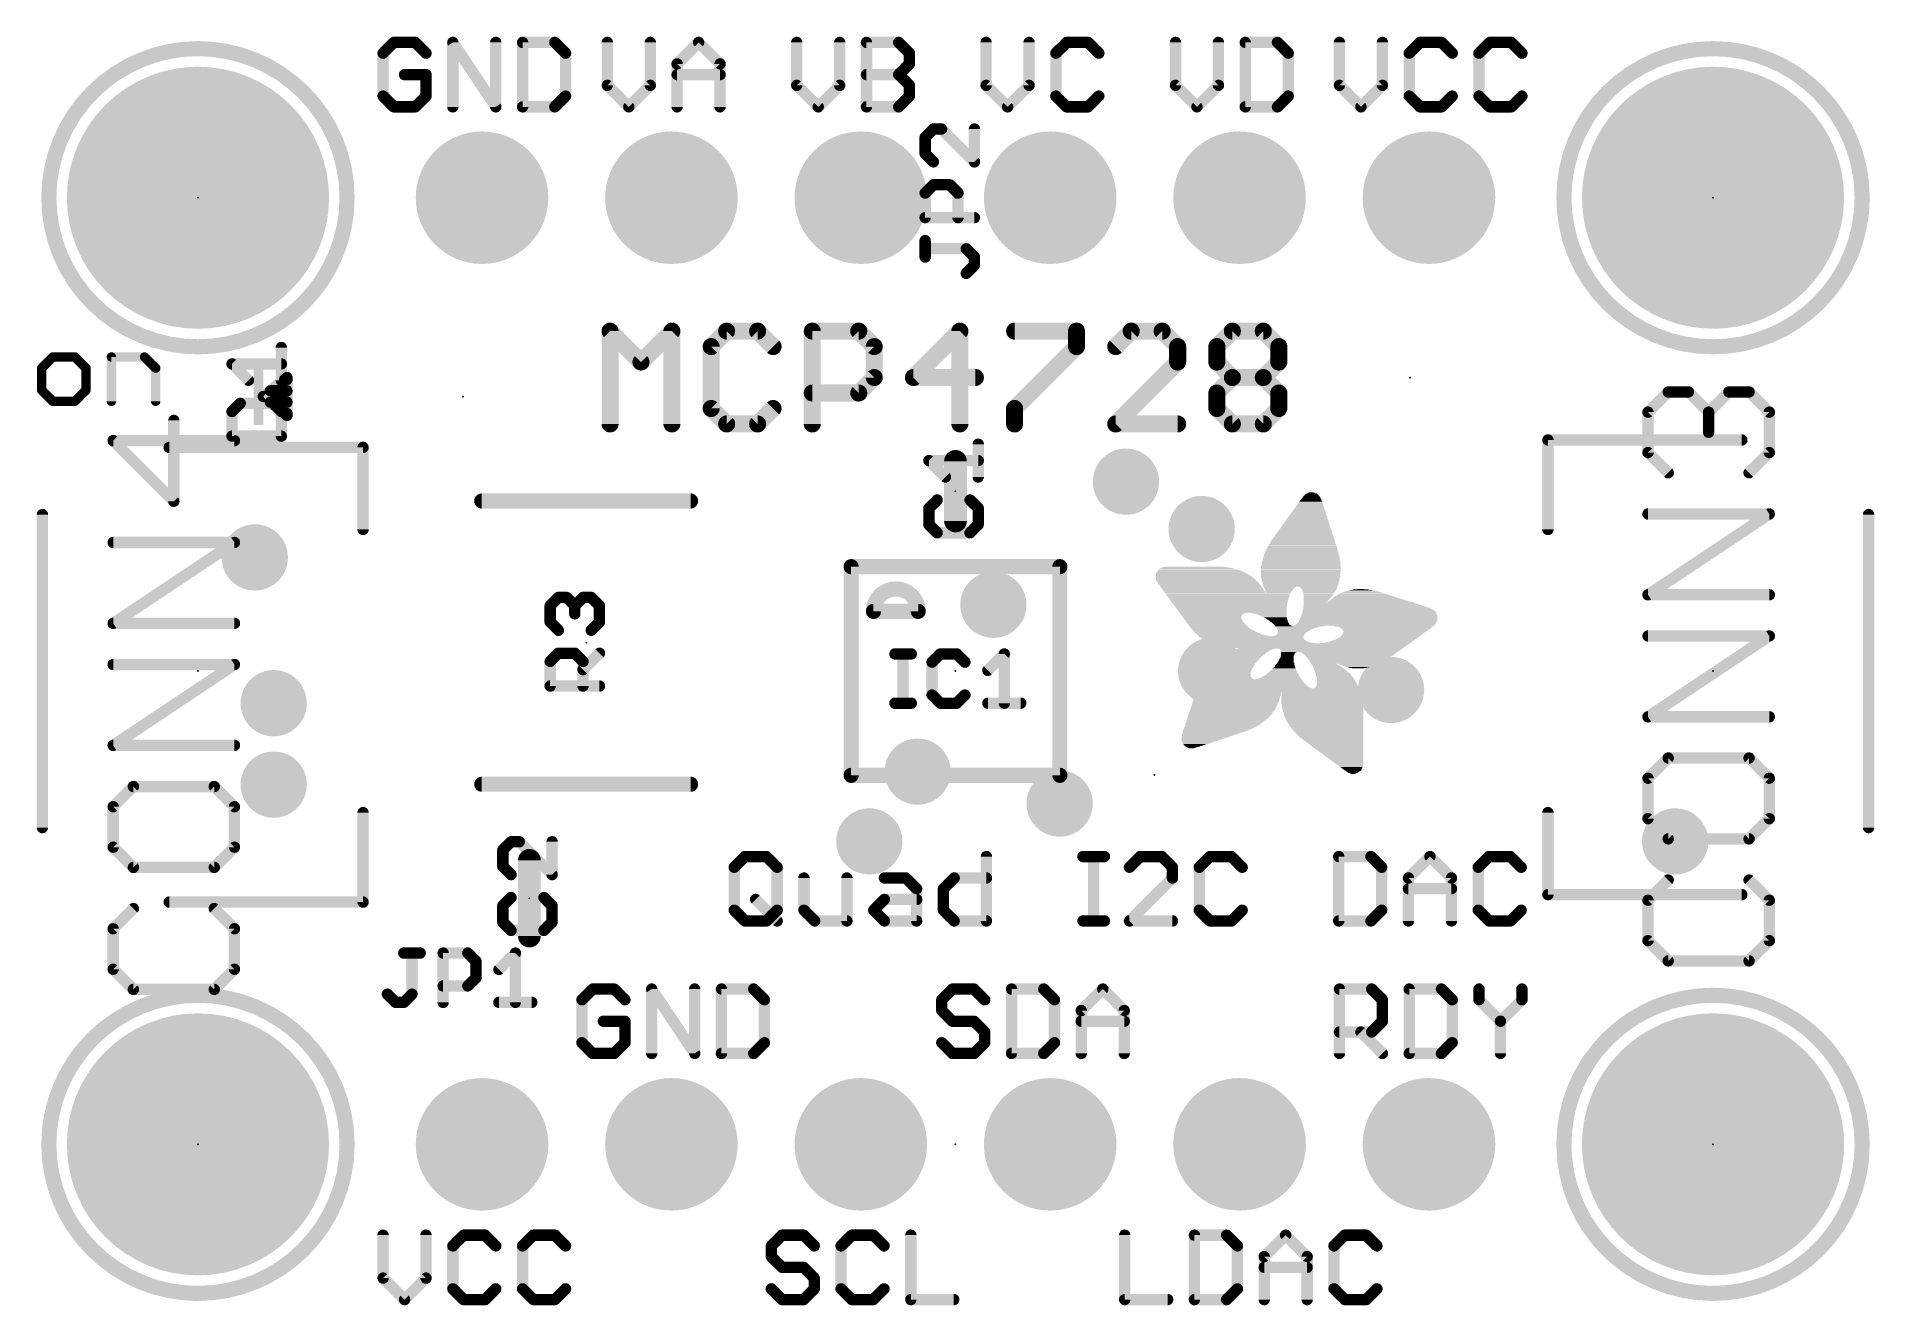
# Model space of a CAD drawing. Extents: x 0.4 to 25, y 0.4 to 17.4.
import ezdxf

# ---------------------------------------------------------------- set-up
doc = ezdxf.new("R2010")
doc.units = 0
for name, color, linetype in [('17', 110, 'CONTINUOUS'), ('18', 110, 'CONTINUOUS'), ('21', 40, 'CONTINUOUS'), ('23', 40, 'CONTINUOUS'), ('25', 253, 'CONTINUOUS')]:
    doc.layers.add(name, color=color, linetype=linetype)

# ---------------------------------------------------------------- blocks, each defined once
blk = doc.blocks.new('RECT')
blk.add_solid([(-0.5, -0.5), (0.5, -0.5), (-0.5, 0.5), (0.5, 0.5)])
blk = doc.blocks.new('ROUNDP')
at = {"const_width": 0.5}
blk.add_lwpolyline([(0, -0.25, 1), (0, 0.25, 1), (0, -0.25)], format="xyb", dxfattribs=at)
blk = doc.blocks.new('ROUNDV')
at = {"const_width": 0.5}
blk.add_lwpolyline([(0, -0.25, 1), (0, 0.25, 1), (0, -0.25)], format="xyb", dxfattribs=at)

msp = doc.modelspace()

# ---------------------------------------------------------------- linework, layer by layer
at = {"layer": '21'}
for points, const_width in [([(2.54, 13.24, 1), (2.54, 17.24, 1), (2.54, 13.24)], 0.2032), ([(5.061, 17.1795, 1), (4.9848, 17.1795)], 0.0762), ([(5.167, 17.3616, 1), (5.167, 17.2854)], 0.0762), ([(5.1939, 17.2966, 1), (5.14, 17.3505)], 0.0762), ([(5.482, 17.3505, 1), (5.4281, 17.2966)], 0.0762), ([(5.4551, 17.2854, 1), (5.4551, 17.3616)], 0.0762), ([(5.9901, 17.3447, 1), (5.9267, 17.3024)], 0.0762), ([(5.9965, 17.3235, 1), (5.9203, 17.3235)], 0.0762), ([(6.5728, 17.3235, 1), (6.4966, 17.3235)], 0.0762), ([(6.9321, 17.3235, 1), (6.8559, 17.3235)], 0.0762), ([(6.894, 17.3616, 1), (6.894, 17.2854)], 0.0762), ([(7.3531, 17.3505, 1), (7.2992, 17.2966)], 0.0762), ([(7.3261, 17.2854, 1), (7.3261, 17.3616)], 0.0762), ([(7.5083, 17.1795, 1), (7.4321, 17.1795)], 0.0762), ([(8.0688, 17.3235, 1), (7.9926, 17.3235)], 0.0762), ([(8.645, 17.3235, 1), (8.5688, 17.3235)], 0.0762), ([(9.2813, 17.3505, 1), (9.2274, 17.2966)], 0.0762), ([(9.2813, 17.2966, 1), (9.2274, 17.3505)], 0.0762), ([(10.6088, 17.3235, 1), (10.5326, 17.3235)], 0.0762), ([(11.185, 17.3235, 1), (11.1088, 17.3235)], 0.0762), ([(11.5443, 17.3235, 1), (11.4681, 17.3235)], 0.0762), ([(11.5062, 17.3616, 1), (11.5062, 17.2854)], 0.0762), ([(11.9653, 17.3505, 1), (11.9114, 17.2966)], 0.0762), ([(11.9384, 17.2854, 1), (11.9384, 17.3616)], 0.0762), ([(12.1205, 17.1795, 1), (12.0443, 17.1795)], 0.0762), ([(13.1488, 17.3235, 1), (13.0726, 17.3235)], 0.0762), ([(13.725, 17.3235, 1), (13.6488, 17.3235)], 0.0762), ([(14.0843, 17.1795, 1), (14.0081, 17.1795)], 0.0762), ([(14.1903, 17.3616, 1), (14.1903, 17.2854)], 0.0762), ([(14.2172, 17.2966, 1), (14.1633, 17.3505)], 0.0762), ([(14.5053, 17.3505, 1), (14.4514, 17.2966)], 0.0762), ([(14.4784, 17.2854, 1), (14.4784, 17.3616)], 0.0762), ([(15.6888, 17.3235, 1), (15.6126, 17.3235)], 0.0762), ([(16.265, 17.3235, 1), (16.1888, 17.3235)], 0.0762), ([(16.6243, 17.3235, 1), (16.5481, 17.3235)], 0.0762), ([(16.5862, 17.3616, 1), (16.5862, 17.2854)], 0.0762), ([(17.0453, 17.3505, 1), (16.9914, 17.2966)], 0.0762), ([(17.0184, 17.2854, 1), (17.0184, 17.3616)], 0.0762), ([(17.2005, 17.1795, 1), (17.1243, 17.1795)], 0.0762), ([(17.888, 17.3235, 1), (17.8118, 17.3235)], 0.0762), ([(18.4642, 17.3235, 1), (18.388, 17.3235)], 0.0762), ([(18.8235, 17.1795, 1), (18.7473, 17.1795)], 0.0762), ([(18.9295, 17.3616, 1), (18.9295, 17.2854)], 0.0762), ([(18.9564, 17.2966, 1), (18.9026, 17.3505)], 0.0762), ([(19.2446, 17.3505, 1), (19.1907, 17.2966)], 0.0762), ([(19.2176, 17.2854, 1), (19.2176, 17.3616)], 0.0762), ([(19.7591, 17.1795, 1), (19.6829, 17.1795)], 0.0762), ([(19.865, 17.3616, 1), (19.865, 17.2854)], 0.0762), ([(19.892, 17.2966, 1), (19.8381, 17.3505)], 0.0762), ([(20.1801, 17.3505, 1), (20.1262, 17.2966)], 0.0762), ([(20.1531, 17.2854, 1), (20.1531, 17.3616)], 0.0762), ([(22.86, 13.24, 1), (22.86, 17.24, 1), (22.86, 13.24)], 0.2032), ([(4.996, 17.2064, 1), (5.0499, 17.1525)], 0.0762), ([(5.5722, 17.1525, 1), (5.6261, 17.2064)], 0.0762), ([(7.4432, 17.1525, 1), (7.4971, 17.2064)], 0.0762), ([(9.0043, 17.0354, 1), (8.9281, 17.0354)], 0.0762), ([(8.9393, 17.0624, 1), (8.9931, 17.0085)], 0.0762), ([(9.5805, 17.0354, 1), (9.5043, 17.0354)], 0.0762), ([(9.5155, 17.0085, 1), (9.5694, 17.0624)], 0.0762), ([(12.0443, 17.0354, 1), (12.1205, 17.0354)], 0.0762), ([(12.0555, 17.1525, 1), (12.1094, 17.2064)], 0.0762), ([(12.1094, 17.0085, 1), (12.0555, 17.0624)], 0.0762), ([(14.0193, 17.2064, 1), (14.0731, 17.1525)], 0.0762), ([(14.5955, 17.1525, 1), (14.6494, 17.2064)], 0.0762), ([(17.1355, 17.1525, 1), (17.1894, 17.2064)], 0.0762), ([(18.7585, 17.2064, 1), (18.8124, 17.1525)], 0.0762), ([(19.3347, 17.1525, 1), (19.3886, 17.2064)], 0.0762), ([(19.694, 17.2064, 1), (19.7479, 17.1525)], 0.0762), ([(20.2702, 17.1525, 1), (20.3241, 17.2064)], 0.0762), ([(5.311, 16.9295, 1), (5.311, 16.8533)], 0.0762), ([(5.6372, 16.8914, 1), (5.561, 16.8914)], 0.0762), ([(5.5991, 16.8533, 1), (5.5991, 16.9295)], 0.0762), ([(8.0576, 16.7743, 1), (8.0037, 16.7204)], 0.0762), ([(7.9926, 16.7473, 1), (8.0688, 16.7473)], 0.0762), ([(8.5688, 16.7473, 1), (8.645, 16.7473)], 0.0762), ([(8.6338, 16.7204, 1), (8.58, 16.7743)], 0.0762), ([(8.9662, 16.9295, 1), (8.9662, 16.8533)], 0.0762), ([(9.5424, 16.8533, 1), (9.5424, 16.9295)], 0.0762), ([(10.5976, 16.7743, 1), (10.5437, 16.7204)], 0.0762), ([(10.5326, 16.7473, 1), (10.6088, 16.7473)], 0.0762), ([(11.1088, 16.7473, 1), (11.185, 16.7473)], 0.0762), ([(11.1738, 16.7204, 1), (11.12, 16.7743)], 0.0762), ([(11.5062, 16.9295, 1), (11.5062, 16.8533)], 0.0762), ([(11.9653, 16.9183, 1), (11.9114, 16.8644)], 0.0762), ([(11.9114, 16.9183, 1), (11.9653, 16.8644)], 0.0762), ([(11.9384, 16.8533, 1), (11.9384, 16.9295)], 0.0762), ([(12.1205, 16.7473, 1), (12.0443, 16.7473)], 0.0762), ([(12.0555, 16.7204, 1), (12.1094, 16.7743)], 0.0762), ([(13.1376, 16.7743, 1), (13.0837, 16.7204)], 0.0762), ([(13.0726, 16.7473, 1), (13.1488, 16.7473)], 0.0762), ([(13.6488, 16.7473, 1), (13.725, 16.7473)], 0.0762), ([(13.7138, 16.7204, 1), (13.66, 16.7743)], 0.0762), ([(15.6776, 16.7743, 1), (15.6237, 16.7204)], 0.0762), ([(15.6126, 16.7473, 1), (15.6888, 16.7473)], 0.0762), ([(16.1888, 16.7473, 1), (16.265, 16.7473)], 0.0762), ([(16.2538, 16.7204, 1), (16.2, 16.7743)], 0.0762), ([(17.8769, 16.7743, 1), (17.823, 16.7204)], 0.0762), ([(17.8118, 16.7473, 1), (17.888, 16.7473)], 0.0762), ([(18.388, 16.7473, 1), (18.4642, 16.7473)], 0.0762), ([(18.4531, 16.7204, 1), (18.3992, 16.7743)], 0.0762), ([(5.0499, 16.6302, 1), (4.996, 16.5763)], 0.0762), ([(4.9848, 16.6033, 1), (5.061, 16.6033)], 0.0762), ([(5.167, 16.4973, 1), (5.167, 16.4211)], 0.0762), ([(5.14, 16.4323, 1), (5.1939, 16.4861)], 0.0762), ([(5.4281, 16.4861, 1), (5.482, 16.4323)], 0.0762), ([(5.4551, 16.4211, 1), (5.4551, 16.4973)], 0.0762), ([(5.561, 16.6033, 1), (5.6372, 16.6033)], 0.0762), ([(5.6261, 16.5763, 1), (5.5722, 16.6302)], 0.0762), ([(6.503, 16.4381, 1), (6.5664, 16.4803)], 0.0762), ([(6.894, 16.4973, 1), (6.894, 16.4211)], 0.0762), ([(7.2992, 16.4861, 1), (7.3531, 16.4323)], 0.0762), ([(7.3261, 16.4211, 1), (7.3261, 16.4973)], 0.0762), ([(7.4321, 16.6033, 1), (7.5083, 16.6033)], 0.0762), ([(7.4971, 16.5763, 1), (7.4432, 16.6302)], 0.0762), ([(8.2919, 16.4861, 1), (8.3457, 16.4323)], 0.0762), ([(8.2919, 16.4323, 1), (8.3457, 16.4861)], 0.0762), ([(10.8319, 16.4861, 1), (10.8857, 16.4323)], 0.0762), ([(10.8319, 16.4323, 1), (10.8857, 16.4861)], 0.0762), ([(11.5062, 16.4973, 1), (11.5062, 16.4211)], 0.0762), ([(11.9114, 16.4861, 1), (11.9653, 16.4323)], 0.0762), ([(11.9384, 16.4211, 1), (11.9384, 16.4973)], 0.0762), ([(12.0443, 16.6033, 1), (12.1205, 16.6033)], 0.0762), ([(12.1094, 16.5763, 1), (12.0555, 16.6302)], 0.0762), ([(13.3719, 16.4861, 1), (13.4257, 16.4323)], 0.0762), ([(13.3719, 16.4323, 1), (13.4257, 16.4861)], 0.0762), ([(14.0731, 16.6302, 1), (14.0193, 16.5763)], 0.0762), ([(14.0081, 16.6033, 1), (14.0843, 16.6033)], 0.0762), ([(14.1903, 16.4973, 1), (14.1903, 16.4211)], 0.0762), ([(14.1633, 16.4323, 1), (14.2172, 16.4861)], 0.0762), ([(14.4514, 16.4861, 1), (14.5053, 16.4323)], 0.0762), ([(14.4784, 16.4211, 1), (14.4784, 16.4973)], 0.0762), ([(14.6494, 16.5763, 1), (14.5955, 16.6302)], 0.0762), ([(15.9119, 16.4861, 1), (15.9657, 16.4323)], 0.0762), ([(15.9119, 16.4323, 1), (15.9657, 16.4861)], 0.0762), ([(16.5862, 16.4973, 1), (16.5862, 16.4211)], 0.0762), ([(16.9914, 16.4861, 1), (17.0453, 16.4323)], 0.0762), ([(17.0184, 16.4211, 1), (17.0184, 16.4973)], 0.0762), ([(17.1243, 16.6033, 1), (17.2005, 16.6033)], 0.0762), ([(17.1894, 16.5763, 1), (17.1355, 16.6302)], 0.0762), ([(18.1111, 16.4861, 1), (18.165, 16.4323)], 0.0762), ([(18.1111, 16.4323, 1), (18.165, 16.4861)], 0.0762), ([(18.8124, 16.6302, 1), (18.7585, 16.5763)], 0.0762), ([(18.7473, 16.6033, 1), (18.8235, 16.6033)], 0.0762), ([(18.9295, 16.4973, 1), (18.9295, 16.4211)], 0.0762), ([(18.9026, 16.4323, 1), (18.9564, 16.4861)], 0.0762), ([(19.1907, 16.4861, 1), (19.2446, 16.4323)], 0.0762), ([(19.2176, 16.4211, 1), (19.2176, 16.4973)], 0.0762), ([(19.3886, 16.5763, 1), (19.3347, 16.6302)], 0.0762), ([(19.7479, 16.6302, 1), (19.694, 16.5763)], 0.0762), ([(19.6829, 16.6033, 1), (19.7591, 16.6033)], 0.0762), ([(19.865, 16.4973, 1), (19.865, 16.4211)], 0.0762), ([(19.8381, 16.4323, 1), (19.892, 16.4861)], 0.0762), ([(20.1262, 16.4861, 1), (20.1801, 16.4323)], 0.0762), ([(20.1531, 16.4211, 1), (20.1531, 16.4973)], 0.0762), ([(20.3241, 16.5763, 1), (20.2702, 16.6302)], 0.0762), ([(5.9203, 16.4592, 1), (5.9965, 16.4592)], 0.0762), ([(6.4966, 16.4592, 1), (6.5728, 16.4592)], 0.0762), ([(6.8559, 16.4592, 1), (6.9321, 16.4592)], 0.0762), ([(8.9281, 16.4592, 1), (9.0043, 16.4592)], 0.0762), ([(9.5043, 16.4592, 1), (9.5805, 16.4592)], 0.0762), ([(11.4681, 16.4592, 1), (11.5443, 16.4592)], 0.0762), ([(16.5481, 16.4592, 1), (16.6243, 16.4592)], 0.0762), ([(8.1237, 13.4504, 1), (8.0094, 13.4504)], 0.1143), ([(8.107, 13.4908, 1), (8.0261, 13.41)], 0.1143), ([(8.9541, 13.4504, 1), (8.8398, 13.4504)], 0.1143), ([(8.9374, 13.41, 1), (8.8566, 13.4908)], 0.1143), ([(9.6307, 13.5075, 1), (9.6307, 13.3932)], 0.1143), ([(9.6711, 13.41, 1), (9.5902, 13.4908)], 0.1143), ([(10.0863, 13.4908, 1), (10.0055, 13.41)], 0.1143), ([(10.0459, 13.3932, 1), (10.0459, 13.5075)], 0.1143), ([(10.7795, 13.5075, 1), (10.7795, 13.3932)], 0.1143), ([(10.8367, 13.4504, 1), (10.7224, 13.4504)], 0.1143), ([(11.4428, 13.4908, 1), (11.362, 13.41)], 0.1143), ([(11.4024, 13.3932, 1), (11.4024, 13.5075)], 0.1143), ([(12.816, 13.4504, 1), (12.7017, 13.4504)], 0.1143), ([(12.7993, 13.41, 1), (12.7185, 13.4908)], 0.1143), ([(13.4926, 13.5075, 1), (13.4926, 13.3932)], 0.1143), ([(14.3801, 13.4504, 1), (14.2658, 13.4504)], 0.1143), ([(14.323, 13.3932, 1), (14.323, 13.5075)], 0.1143), ([(15.0567, 13.5075, 1), (15.0567, 13.3932)], 0.1143), ([(15.0971, 13.41, 1), (15.0163, 13.4908)], 0.1143), ([(15.5123, 13.4908, 1), (15.4315, 13.41)], 0.1143), ([(15.4719, 13.3932, 1), (15.4719, 13.5075)], 0.1143), ([(16.4132, 13.5075, 1), (16.4132, 13.3932)], 0.1143), ([(16.4536, 13.41, 1), (16.3728, 13.4908)], 0.1143), ([(16.8688, 13.4908, 1), (16.788, 13.41)], 0.1143), ([(16.8284, 13.3932, 1), (16.8284, 13.5075)], 0.1143), ([(9.4802, 13.2428, 1), (9.3659, 13.2428)], 0.1143), ([(9.3826, 13.2832, 1), (9.4635, 13.2023)], 0.1143), ([(10.2131, 13.2023, 1), (10.2939, 13.2832)], 0.1143), ([(11.6671, 13.2428, 1), (11.5528, 13.2428)], 0.1143), ([(11.5696, 13.2023, 1), (11.6504, 13.2832)], 0.1143), ([(14.3634, 13.2023, 1), (14.2826, 13.2832)], 0.1143), ([(14.8086, 13.2832, 1), (14.8895, 13.2023)], 0.1143), ([(15.7366, 13.2428, 1), (15.6223, 13.2428)], 0.1143), ([(15.6391, 13.2023, 1), (15.7199, 13.2832)], 0.1143), ([(16.2627, 13.2428, 1), (16.1484, 13.2428)], 0.1143), ([(16.1651, 13.2832, 1), (16.246, 13.2023)], 0.1143), ([(17.0932, 13.2428, 1), (16.9789, 13.2428)], 0.1143), ([(16.9956, 13.2023, 1), (17.0764, 13.2832)], 0.1143), ([(0.5928, 13.1344, 1), (0.5928, 13.0709)], 0.0635), ([(0.6152, 13.0802, 1), (0.5703, 13.1251)], 0.0635), ([(0.9118, 13.1251, 1), (0.8669, 13.0802)], 0.0635), ([(0.8894, 13.0709, 1), (0.8894, 13.1344)], 0.0635), ([(1.38, 13.1344, 1), (1.38, 13.0709)], 0.0635), ([(1.4118, 13.1027, 1), (1.3483, 13.1027)], 0.0635), ([(1.8473, 13.1251, 1), (1.8024, 13.0802)], 0.0635), ([(1.8249, 13.0709, 1), (1.8249, 13.1344)], 0.0635), ([(8.4413, 13.0756, 1), (8.5222, 12.9947)], 0.1143), ([(8.4413, 12.9947, 1), (8.5222, 13.0756)], 0.1143), ([(14.2658, 13.2428, 1), (14.3801, 13.2428)], 0.1143), ([(15.6223, 13.0351, 1), (15.7366, 13.0351)], 0.1143), ([(15.7199, 12.9947, 1), (15.6391, 13.0756)], 0.1143), ([(16.246, 13.0756, 1), (16.1651, 12.9947)], 0.1143), ([(16.1484, 13.0351, 1), (16.2627, 13.0351)], 0.1143), ([(16.9789, 13.0351, 1), (17.0932, 13.0351)], 0.1143), ([(17.0764, 12.9947, 1), (16.9956, 13.0756)], 0.1143), ([(0.4763, 12.9544, 1), (0.4128, 12.9544)], 0.0635), ([(0.422, 12.9768, 1), (0.467, 12.9319)], 0.0635), ([(1.0694, 12.9544, 1), (1.0059, 12.9544)], 0.0635), ([(1.0152, 12.9319, 1), (1.0601, 12.9768)], 0.0635), ([(2.0049, 12.9544, 1), (1.9414, 12.9544)], 0.0635), ([(1.9507, 12.9319, 1), (1.9956, 12.9768)], 0.0635), ([(3.7021, 12.8397, 1), (3.7021, 12.7635)], 0.0762), ([(3.7719, 12.827, 1), (3.6957, 12.827)], 0.0762), ([(3.7576, 12.7972, 1), (3.71, 12.8568)], 0.0762), ([(3.7338, 12.7635, 1), (3.7338, 12.8397)], 0.0762), ([(11.5528, 12.8275, 1), (11.6671, 12.8275)], 0.1143), ([(11.6504, 12.7871, 1), (11.5696, 12.8679)], 0.1143), ([(12.0956, 12.8679, 1), (12.1765, 12.7871)], 0.1143), ([(12.1361, 12.8847, 1), (12.1361, 12.7704)], 0.1143), ([(12.9665, 12.7704, 1), (12.9665, 12.8847)], 0.1143), ([(16.4132, 12.8847, 1), (16.4132, 12.7704)], 0.1143), ([(16.4536, 12.7871, 1), (16.3728, 12.8679)], 0.1143), ([(16.3728, 12.7871, 1), (16.4536, 12.8679)], 0.1143), ([(16.8688, 12.8679, 1), (16.788, 12.7871)], 0.1143), ([(16.788, 12.8679, 1), (16.8688, 12.7871)], 0.1143), ([(16.8284, 12.7704, 1), (16.8284, 12.8847)], 0.1143), ([(0.467, 12.6802, 1), (0.422, 12.6353)], 0.0635), ([(0.4128, 12.6578, 1), (0.4763, 12.6578)], 0.0635), ([(0.5928, 12.5413, 1), (0.5928, 12.4778)], 0.0635), ([(0.8894, 12.4778, 1), (0.8894, 12.5413)], 0.0635), ([(1.0059, 12.6578, 1), (1.0694, 12.6578)], 0.0635), ([(1.0601, 12.6353, 1), (1.0152, 12.6802)], 0.0635), ([(3.4401, 12.6028, 1), (3.3925, 12.5432)], 0.0762), ([(3.3925, 12.6028, 1), (3.4401, 12.5432)], 0.0762), ([(3.5116, 12.6873, 1), (3.5116, 12.6111)], 0.0762), ([(3.5116, 12.5349, 1), (3.5116, 12.4587)], 0.0762), ([(3.7338, 12.6111, 1), (3.7338, 12.6873)], 0.0762), ([(3.7338, 12.4587, 1), (3.7338, 12.5349)], 0.0762), ([(10.7795, 12.6771, 1), (10.7795, 12.5628)], 0.1143), ([(11.362, 12.6603, 1), (11.4428, 12.5795)], 0.1143), ([(11.4024, 12.5628, 1), (11.4024, 12.6771)], 0.1143), ([(16.2627, 12.6199, 1), (16.1484, 12.6199)], 0.1143), ([(16.1651, 12.6603, 1), (16.246, 12.5795)], 0.1143), ([(17.0932, 12.6199, 1), (16.9789, 12.6199)], 0.1143), ([(16.9956, 12.5795, 1), (17.0764, 12.6603)], 0.1143), ([(0.5703, 12.487, 1), (0.6152, 12.532)], 0.0635), ([(0.8669, 12.532, 1), (0.9118, 12.487)], 0.0635), ([(1.3483, 12.5095, 1), (1.4118, 12.5095)], 0.0635), ([(1.9414, 12.5095, 1), (2.0049, 12.5095)], 0.0635), ([(3.7021, 12.3825, 1), (3.7021, 12.3063)], 0.0762), ([(3.6957, 12.319, 1), (3.7719, 12.319)], 0.0762), ([(3.71, 12.2892, 1), (3.7576, 12.3488)], 0.0762), ([(3.7338, 12.3063, 1), (3.7338, 12.3825)], 0.0762), ([(9.4635, 12.4527, 1), (9.3826, 12.3719)], 0.1143), ([(9.3659, 12.4123, 1), (9.4802, 12.4123)], 0.1143), ([(10.2939, 12.3719, 1), (10.2131, 12.4527)], 0.1143), ([(13.5497, 12.4123, 1), (13.4354, 12.4123)], 0.1143), ([(13.4521, 12.4527, 1), (13.533, 12.3719)], 0.1143), ([(16.246, 12.4527, 1), (16.1651, 12.3719)], 0.1143), ([(16.1484, 12.4123, 1), (16.2627, 12.4123)], 0.1143), ([(16.9789, 12.4123, 1), (17.0932, 12.4123)], 0.1143), ([(17.0764, 12.3719, 1), (16.9956, 12.4527)], 0.1143), ([(8.0094, 12.2047, 1), (8.1237, 12.2047)], 0.1143), ([(8.8398, 12.2047, 1), (8.9541, 12.2047)], 0.1143), ([(9.6307, 12.2619, 1), (9.6307, 12.1476)], 0.1143), ([(9.5902, 12.1643, 1), (9.6711, 12.2451)], 0.1143), ([(10.0055, 12.2451, 1), (10.0863, 12.1643)], 0.1143), ([(10.0459, 12.1476, 1), (10.0459, 12.2619)], 0.1143), ([(10.7224, 12.2047, 1), (10.8367, 12.2047)], 0.1143), ([(12.7017, 12.2047, 1), (12.816, 12.2047)], 0.1143), ([(13.4354, 12.2047, 1), (13.5497, 12.2047)], 0.1143), ([(14.8086, 12.2451, 1), (14.8895, 12.1643)], 0.1143), ([(14.8491, 12.2619, 1), (14.8491, 12.1476)], 0.1143), ([(15.6795, 12.1476, 1), (15.6795, 12.2619)], 0.1143), ([(16.4132, 12.2619, 1), (16.4132, 12.1476)], 0.1143), ([(16.3728, 12.1643, 1), (16.4536, 12.2451)], 0.1143), ([(16.788, 12.2451, 1), (16.8688, 12.1643)], 0.1143), ([(16.8284, 12.1476, 1), (16.8284, 12.2619)], 0.1143), ([(2.154, 11.9281, 1), (2.154, 11.8519)], 0.0762), ([(4.7921, 11.89, 1), (4.7159, 11.89)], 0.0762), ([(4.754, 11.8519, 1), (4.754, 11.9281)], 0.0762), ([(12.7762, 11.703, 1), (12.6238, 11.703)], 0.1524), ([(20.6841, 11.99, 1), (20.6079, 11.99)], 0.0762), ([(20.646, 12.0281, 1), (20.646, 11.9519)], 0.0762), ([(23.246, 11.9519, 1), (23.246, 12.0281)], 0.0762), ([(6.347, 11.2218, 1), (6.347, 11.1202)], 0.1016), ([(9.147, 11.1202, 1), (9.147, 11.2218)], 0.1016), ([(0.4921, 10.99, 1), (0.4159, 10.99)], 0.0762), ([(12.6238, 10.903, 1), (12.7762, 10.903)], 0.1524), ([(24.9841, 10.99, 1), (24.9079, 10.99)], 0.0762), ([(4.7159, 10.79, 1), (4.7921, 10.79)], 0.0762), ([(20.6079, 10.79, 1), (20.6841, 10.79)], 0.0762), ([(11.3508, 10.29, 1), (11.2492, 10.29)], 0.1016), ([(11.3, 10.3408, 1), (11.3, 10.2392)], 0.1016), ([(14.1508, 10.29, 1), (14.0492, 10.29)], 0.1016), ([(14.1, 10.2392, 1), (14.1, 10.3408)], 0.1016), ([(12.2, 9.69, 1), (11.6, 9.69)], 0.2032), ([(11.6, 9.7408, 1), (11.6, 9.6392)], 0.1016), ([(11.5492, 9.69, 1), (11.6508, 9.69)], 0.1016), ([(12.1492, 9.69, 1), (12.2508, 9.69)], 0.1016), ([(12.2, 9.6392, 1), (12.2, 9.7408)], 0.1016), ([(6.347, 7.4218, 1), (6.347, 7.3202)], 0.1016), ([(9.147, 7.3202, 1), (9.147, 7.4218)], 0.1016), ([(11.3, 7.5408, 1), (11.3, 7.4392)], 0.1016), ([(11.2492, 7.49, 1), (11.3508, 7.49)], 0.1016), ([(14.0492, 7.49, 1), (14.1508, 7.49)], 0.1016), ([(14.1, 7.4392, 1), (14.1, 7.5408)], 0.1016), ([(4.7921, 6.99, 1), (4.7159, 6.99)], 0.0762), ([(20.6841, 6.99, 1), (20.6079, 6.99)], 0.0762), ([(0.4159, 6.79, 1), (0.4921, 6.79)], 0.0762), ([(24.9079, 6.79, 1), (24.9841, 6.79)], 0.0762), ([(7.0612, 6.35, 1), (6.9088, 6.35)], 0.1524), ([(9.8761, 6.4396, 1), (9.8761, 6.3634)], 0.0762), ([(9.903, 6.3746, 1), (9.8491, 6.4285)], 0.0762), ([(10.1911, 6.4285, 1), (10.1372, 6.3746)], 0.0762), ([(10.1642, 6.3634, 1), (10.1642, 6.4396)], 0.0762), ([(13.1529, 6.4015, 1), (13.0767, 6.4015)], 0.0762), ([(14.4096, 6.4396, 1), (14.4096, 6.3634)], 0.0762), ([(14.5918, 6.4015, 1), (14.5156, 6.4015)], 0.0762), ([(14.6977, 6.3634, 1), (14.6977, 6.4396)], 0.0762), ([(15.1773, 6.4396, 1), (15.1773, 6.3634)], 0.0762), ([(15.2043, 6.3746, 1), (15.1504, 6.4285)], 0.0762), ([(15.4924, 6.4285, 1), (15.4385, 6.3746)], 0.0762), ([(15.4654, 6.3634, 1), (15.4654, 6.4396)], 0.0762), ([(16.1129, 6.4396, 1), (16.1129, 6.3634)], 0.0762), ([(16.1398, 6.3746, 1), (16.0859, 6.4285)], 0.0762), ([(16.4279, 6.4285, 1), (16.374, 6.3746)], 0.0762), ([(16.401, 6.3634, 1), (16.401, 6.4396)], 0.0762), ([(17.8779, 6.4015, 1), (17.8017, 6.4015)], 0.0762), ([(17.8398, 6.4396, 1), (17.8398, 6.3634)], 0.0762), ([(18.2989, 6.4285, 1), (18.2451, 6.3746)], 0.0762), ([(18.272, 6.3634, 1), (18.272, 6.4396)], 0.0762), ([(19.0904, 6.4285, 1), (19.0365, 6.3746)], 0.0762), ([(19.0904, 6.3746, 1), (19.0365, 6.4285)], 0.0762), ([(19.8549, 6.4396, 1), (19.8549, 6.3634)], 0.0762), ([(19.8819, 6.3746, 1), (19.828, 6.4285)], 0.0762), ([(20.17, 6.4285, 1), (20.1161, 6.3746)], 0.0762), ([(20.143, 6.3634, 1), (20.143, 6.4396)], 0.0762), ([(9.7701, 6.2575, 1), (9.6939, 6.2575)], 0.0762), ([(9.7051, 6.2844, 1), (9.7589, 6.2305)], 0.0762), ([(10.3463, 6.2575, 1), (10.2701, 6.2575)], 0.0762), ([(10.2813, 6.2305, 1), (10.3352, 6.2844)], 0.0762), ([(10.7056, 6.1134, 1), (10.6294, 6.1134)], 0.0762), ([(11.2818, 6.1134, 1), (11.2056, 6.1134)], 0.0762), ([(11.7471, 6.1515, 1), (11.7471, 6.0753)], 0.0762), ([(12.0622, 6.1404, 1), (12.0083, 6.0865)], 0.0762), ([(12.0352, 6.0753, 1), (12.0352, 6.1515)], 0.0762), ([(12.6826, 6.1515, 1), (12.6826, 6.0753)], 0.0762), ([(12.7096, 6.0865, 1), (12.6557, 6.1404)], 0.0762), ([(13.1148, 6.0753, 1), (13.1148, 6.1515)], 0.0762), ([(15.0063, 6.2844, 1), (15.0602, 6.2305)], 0.0762), ([(15.6476, 6.2575, 1), (15.5714, 6.2575)], 0.0762), ([(15.5826, 6.2305, 1), (15.6364, 6.2844)], 0.0762), ([(15.6364, 6.0865, 1), (15.5826, 6.1404)], 0.0762), ([(16.0069, 6.2575, 1), (15.9307, 6.2575)], 0.0762), ([(15.9419, 6.2844, 1), (15.9957, 6.2305)], 0.0762), ([(16.5181, 6.2305, 1), (16.572, 6.2844)], 0.0762), ([(18.4542, 6.2575, 1), (18.378, 6.2575)], 0.0762), ([(18.3891, 6.2305, 1), (18.443, 6.2844)], 0.0762), ([(18.8134, 6.1134, 1), (18.7372, 6.1134)], 0.0762), ([(18.7484, 6.1404, 1), (18.8023, 6.0865)], 0.0762), ([(19.3897, 6.1134, 1), (19.3135, 6.1134)], 0.0762), ([(19.3246, 6.0865, 1), (19.3785, 6.1404)], 0.0762), ([(19.6839, 6.2844, 1), (19.7378, 6.2305)], 0.0762), ([(19.749, 6.2575, 1), (19.6728, 6.2575)], 0.0762), ([(20.2602, 6.2305, 1), (20.314, 6.2844)], 0.0762), ([(12.2174, 5.9694, 1), (12.1412, 5.9694)], 0.0762), ([(12.1523, 5.9424, 1), (12.2062, 5.9963)], 0.0762), ([(12.5116, 5.9963, 1), (12.5655, 5.9424)], 0.0762), ([(12.5767, 5.9694, 1), (12.5005, 5.9694)], 0.0762), ([(15.5714, 6.1134, 1), (15.6476, 6.1134)], 0.0762), ([(18.7753, 6.0075, 1), (18.7753, 5.9313)], 0.0762), ([(19.3516, 5.9313, 1), (19.3516, 6.0075)], 0.0762), ([(20.646, 5.9281, 1), (20.646, 5.8519)], 0.0762), ([(20.6079, 5.89, 1), (20.6841, 5.89)], 0.0762), ([(23.246, 5.8519, 1), (23.246, 5.9281)], 0.0762), ([(2.154, 5.8281, 1), (2.154, 5.7519)], 0.0762), ([(4.7159, 5.79, 1), (4.7921, 5.79)], 0.0762), ([(4.754, 5.7519, 1), (4.754, 5.8281)], 0.0762), ([(9.7589, 5.7082, 1), (9.7051, 5.6543)], 0.0762), ([(9.6939, 5.6813, 1), (9.7701, 5.6813)], 0.0762), ([(10.0471, 5.8523, 1), (9.9932, 5.7984)], 0.0762), ([(10.2701, 5.6813, 1), (10.3463, 5.6813)], 0.0762), ([(10.3352, 5.6543, 1), (10.2813, 5.7082)], 0.0762), ([(10.6945, 5.7082, 1), (10.6406, 5.6543)], 0.0762), ([(10.6294, 5.6813, 1), (10.7056, 5.6813)], 0.0762), ([(11.63, 5.7082, 1), (11.5761, 5.6543)], 0.0762), ([(11.5761, 5.7082, 1), (11.63, 5.6543)], 0.0762), ([(11.7471, 5.8634, 1), (11.7471, 5.7872)], 0.0762), ([(11.774, 5.7984, 1), (11.7202, 5.8523)], 0.0762), ([(12.1793, 5.7872, 1), (12.1793, 5.8634)], 0.0762), ([(12.5655, 5.7082, 1), (12.5116, 5.6543)], 0.0762), ([(12.5005, 5.6813, 1), (12.5767, 5.6813)], 0.0762), ([(15.9957, 5.7082, 1), (15.9419, 5.6543)], 0.0762), ([(15.9307, 5.6813, 1), (16.0069, 5.6813)], 0.0762), ([(16.572, 5.6543, 1), (16.5181, 5.7082)], 0.0762), ([(18.378, 5.6813, 1), (18.4542, 5.6813)], 0.0762), ([(18.443, 5.6543, 1), (18.3891, 5.7082)], 0.0762), ([(19.7378, 5.7082, 1), (19.6839, 5.6543)], 0.0762), ([(19.6728, 5.6813, 1), (19.749, 5.6813)], 0.0762), ([(20.314, 5.6543, 1), (20.2602, 5.7082)], 0.0762), ([(9.8761, 5.5753, 1), (9.8761, 5.4991)], 0.0762), ([(9.8491, 5.5103, 1), (9.903, 5.5641)], 0.0762), ([(10.1372, 5.5641, 1), (10.1911, 5.5103)], 0.0762), ([(10.1642, 5.4991, 1), (10.1642, 5.5753)], 0.0762), ([(10.2813, 5.5103, 1), (10.3352, 5.5641)], 0.0762), ([(10.8116, 5.5753, 1), (10.8116, 5.4991)], 0.0762), ([(10.7846, 5.5103, 1), (10.8385, 5.5641)], 0.0762), ([(11.2056, 5.5372, 1), (11.2818, 5.5372)], 0.0762), ([(11.2437, 5.4991, 1), (11.2437, 5.5753)], 0.0762), ([(11.7471, 5.5753, 1), (11.7471, 5.4991)], 0.0762), ([(11.7202, 5.5103, 1), (11.774, 5.5641)], 0.0762), ([(12.1412, 5.5372, 1), (12.2174, 5.5372)], 0.0762), ([(12.1793, 5.4991, 1), (12.1793, 5.5753)], 0.0762), ([(12.6826, 5.5753, 1), (12.6826, 5.4991)], 0.0762), ([(12.6557, 5.5103, 1), (12.7096, 5.5641)], 0.0762), ([(13.0767, 5.5372, 1), (13.1529, 5.5372)], 0.0762), ([(13.1148, 5.4991, 1), (13.1148, 5.5753)], 0.0762), ([(14.4096, 5.5753, 1), (14.4096, 5.4991)], 0.0762), ([(14.5156, 5.5372, 1), (14.5918, 5.5372)], 0.0762), ([(14.6977, 5.4991, 1), (14.6977, 5.5753)], 0.0762), ([(15.0333, 5.5753, 1), (15.0333, 5.4991)], 0.0762), ([(15.0063, 5.5641, 1), (15.0602, 5.5103)], 0.0762), ([(15.6095, 5.4991, 1), (15.6095, 5.5753)], 0.0762), ([(16.1129, 5.5753, 1), (16.1129, 5.4991)], 0.0762), ([(16.0859, 5.5103, 1), (16.1398, 5.5641)], 0.0762), ([(16.374, 5.5641, 1), (16.4279, 5.5103)], 0.0762), ([(16.401, 5.4991, 1), (16.401, 5.5753)], 0.0762), ([(17.8398, 5.5753, 1), (17.8398, 5.4991)], 0.0762), ([(17.8017, 5.5372, 1), (17.8779, 5.5372)], 0.0762), ([(18.2451, 5.5641, 1), (18.2989, 5.5103)], 0.0762), ([(18.272, 5.4991, 1), (18.272, 5.5753)], 0.0762), ([(18.7372, 5.5372, 1), (18.8134, 5.5372)], 0.0762), ([(19.3135, 5.5372, 1), (19.3897, 5.5372)], 0.0762), ([(19.8549, 5.5753, 1), (19.8549, 5.4991)], 0.0762), ([(19.828, 5.5103, 1), (19.8819, 5.5641)], 0.0762), ([(20.1161, 5.5641, 1), (20.17, 5.5103)], 0.0762), ([(20.143, 5.4991, 1), (20.143, 5.5753)], 0.0762), ([(6.9088, 5.334, 1), (7.0612, 5.334)], 0.1524), ([(7.834, 4.6616, 1), (7.834, 4.5854)], 0.0762), ([(7.8609, 4.5966, 1), (7.807, 4.6505)], 0.0762), ([(8.149, 4.6505, 1), (8.0951, 4.5966)], 0.0762), ([(8.1221, 4.5854, 1), (8.1221, 4.6616)], 0.0762), ([(8.6571, 4.6447, 1), (8.5937, 4.6024)], 0.0762), ([(8.6635, 4.6235, 1), (8.5873, 4.6235)], 0.0762), ([(9.2398, 4.6235, 1), (9.1636, 4.6235)], 0.0762), ([(9.5991, 4.6235, 1), (9.5229, 4.6235)], 0.0762), ([(9.561, 4.6616, 1), (9.561, 4.5854)], 0.0762), ([(10.0201, 4.6505, 1), (9.9662, 4.5966)], 0.0762), ([(9.9931, 4.5854, 1), (9.9931, 4.6616)], 0.0762), ([(12.66, 4.6616, 1), (12.66, 4.5854)], 0.0762), ([(12.6869, 4.5966, 1), (12.633, 4.6505)], 0.0762), ([(12.975, 4.6505, 1), (12.9211, 4.5966)], 0.0762), ([(12.9481, 4.5854, 1), (12.9481, 4.6616)], 0.0762), ([(13.4895, 4.6235, 1), (13.4133, 4.6235)], 0.0762), ([(13.4514, 4.6616, 1), (13.4514, 4.5854)], 0.0762), ([(13.9106, 4.6505, 1), (13.8567, 4.5966)], 0.0762), ([(13.8836, 4.5854, 1), (13.8836, 4.6616)], 0.0762), ([(14.702, 4.6505, 1), (14.6481, 4.5966)], 0.0762), ([(14.702, 4.5966, 1), (14.6481, 4.6505)], 0.0762), ([(17.888, 4.6235, 1), (17.8118, 4.6235)], 0.0762), ([(17.8499, 4.6616, 1), (17.8499, 4.5854)], 0.0762), ([(18.309, 4.6505, 1), (18.2551, 4.5966)], 0.0762), ([(18.2821, 4.5854, 1), (18.2821, 4.6616)], 0.0762), ([(18.8235, 4.6235, 1), (18.7473, 4.6235)], 0.0762), ([(18.7854, 4.6616, 1), (18.7854, 4.5854)], 0.0762), ([(19.2446, 4.6505, 1), (19.1907, 4.5966)], 0.0762), ([(19.2176, 4.5854, 1), (19.2176, 4.6616)], 0.0762), ([(19.7591, 4.6235, 1), (19.6829, 4.6235)], 0.0762), ([(20.3353, 4.6235, 1), (20.2591, 4.6235)], 0.0762), ([(2.54, 0.54, 1), (2.54, 4.54, 1), (2.54, 0.54)], 0.2032), ([(7.728, 4.4795, 1), (7.6518, 4.4795)], 0.0762), ([(7.663, 4.5064, 1), (7.7169, 4.4525)], 0.0762), ([(8.2392, 4.4525, 1), (8.2931, 4.5064)], 0.0762), ([(10.1753, 4.4795, 1), (10.0991, 4.4795)], 0.0762), ([(10.1102, 4.4525, 1), (10.1641, 4.5064)], 0.0762), ([(12.554, 4.4795, 1), (12.4778, 4.4795)], 0.0762), ([(12.489, 4.5064, 1), (12.5429, 4.4525)], 0.0762), ([(13.0652, 4.4525, 1), (13.1191, 4.5064)], 0.0762), ([(14.0658, 4.4795, 1), (13.9896, 4.4795)], 0.0762), ([(14.0007, 4.4525, 1), (14.0546, 4.5064)], 0.0762), ([(18.4642, 4.4795, 1), (18.388, 4.4795)], 0.0762), ([(18.3992, 4.4525, 1), (18.4531, 4.5064)], 0.0762), ([(19.3998, 4.4795, 1), (19.3236, 4.4795)], 0.0762), ([(19.3347, 4.4525, 1), (19.3886, 4.5064)], 0.0762), ([(19.7479, 4.5064, 1), (19.694, 4.4525)], 0.0762), ([(19.6829, 4.4795, 1), (19.7591, 4.4795)], 0.0762), ([(20.2591, 4.4795, 1), (20.3353, 4.4795)], 0.0762), ([(20.3241, 4.4525, 1), (20.2702, 4.5064)], 0.0762), ([(22.86, 0.54, 1), (22.86, 4.54, 1), (22.86, 0.54)], 0.2032), ([(7.978, 4.2295, 1), (7.978, 4.1533)], 0.0762), ([(8.3042, 4.1914, 1), (8.228, 4.1914)], 0.0762), ([(8.2661, 4.1533, 1), (8.2661, 4.2295)], 0.0762), ([(12.5429, 4.3624, 1), (12.489, 4.3085)], 0.0762), ([(12.4778, 4.3354, 1), (12.554, 4.3354)], 0.0762), ([(12.66, 4.2295, 1), (12.66, 4.1533)], 0.0762), ([(12.633, 4.1644, 1), (12.6869, 4.2183)], 0.0762), ([(12.975, 4.2183, 1), (12.9211, 4.1644)], 0.0762), ([(12.9481, 4.1533, 1), (12.9481, 4.2295)], 0.0762), ([(14.36, 4.3624, 1), (14.4139, 4.3085)], 0.0762), ([(14.4251, 4.3354, 1), (14.3489, 4.3354)], 0.0762), ([(14.387, 4.2295, 1), (14.387, 4.1533)], 0.0762), ([(15.0013, 4.3354, 1), (14.9251, 4.3354)], 0.0762), ([(14.9362, 4.3085, 1), (14.9901, 4.3624)], 0.0762), ([(14.9632, 4.1533, 1), (14.9632, 4.2295)], 0.0762), ([(18.388, 4.1914, 1), (18.4642, 4.1914)], 0.0762), ([(18.4531, 4.1644, 1), (18.3992, 4.2183)], 0.0762), ([(19.9821, 4.2183, 1), (20.036, 4.1644)], 0.0762), ([(20.0472, 4.1914, 1), (19.971, 4.1914)], 0.0762), ([(19.9821, 4.1644, 1), (20.036, 4.2183)], 0.0762), ([(7.7169, 3.9302, 1), (7.663, 3.8763)], 0.0762), ([(8.2931, 3.8763, 1), (8.2392, 3.9302)], 0.0762), ([(10.1641, 3.8763, 1), (10.1102, 3.9302)], 0.0762), ([(12.5429, 3.9302, 1), (12.489, 3.8763)], 0.0762), ([(13.1302, 4.0473, 1), (13.054, 4.0473)], 0.0762), ([(13.0652, 4.0204, 1), (13.1191, 4.0743)], 0.0762), ([(13.1191, 3.8763, 1), (13.0652, 3.9302)], 0.0762), ([(14.0546, 3.8763, 1), (14.0007, 3.9302)], 0.0762), ([(17.8499, 4.0854, 1), (17.8499, 4.0092)], 0.0762), ([(18.165, 4.0743, 1), (18.1111, 4.0204)], 0.0762), ([(18.2551, 4.0743, 1), (18.309, 4.0204)], 0.0762), ([(18.2821, 4.0092, 1), (18.2821, 4.0854)], 0.0762), ([(19.3886, 3.8763, 1), (19.3347, 3.9302)], 0.0762), ([(7.6518, 3.9033, 1), (7.728, 3.9033)], 0.0762), ([(7.834, 3.7973, 1), (7.834, 3.7211)], 0.0762), ([(7.807, 3.7323, 1), (7.8609, 3.7861)], 0.0762), ([(8.0951, 3.7861, 1), (8.149, 3.7323)], 0.0762), ([(8.1221, 3.7211, 1), (8.1221, 3.7973)], 0.0762), ([(8.228, 3.9033, 1), (8.3042, 3.9033)], 0.0762), ([(8.5873, 3.7592, 1), (8.6635, 3.7592)], 0.0762), ([(9.1636, 3.7592, 1), (9.2398, 3.7592)], 0.0762), ([(9.17, 3.7381, 1), (9.2334, 3.7803)], 0.0762), ([(9.561, 3.7973, 1), (9.561, 3.7211)], 0.0762), ([(9.5229, 3.7592, 1), (9.5991, 3.7592)], 0.0762), ([(9.9662, 3.7861, 1), (10.0201, 3.7323)], 0.0762), ([(9.9931, 3.7211, 1), (9.9931, 3.7973)], 0.0762), ([(10.0991, 3.9033, 1), (10.1753, 3.9033)], 0.0762), ([(12.66, 3.7973, 1), (12.66, 3.7211)], 0.0762), ([(12.633, 3.7323, 1), (12.6869, 3.7861)], 0.0762), ([(12.9211, 3.7861, 1), (12.975, 3.7323)], 0.0762), ([(12.9481, 3.7211, 1), (12.9481, 3.7973)], 0.0762), ([(13.054, 3.9033, 1), (13.1302, 3.9033)], 0.0762), ([(13.4514, 3.7973, 1), (13.4514, 3.7211)], 0.0762), ([(13.4133, 3.7592, 1), (13.4895, 3.7592)], 0.0762), ([(13.8567, 3.7861, 1), (13.9106, 3.7323)], 0.0762), ([(13.8836, 3.7211, 1), (13.8836, 3.7973)], 0.0762), ([(13.9896, 3.9033, 1), (14.0658, 3.9033)], 0.0762), ([(14.3489, 3.7592, 1), (14.4251, 3.7592)], 0.0762), ([(14.9251, 3.7592, 1), (15.0013, 3.7592)], 0.0762), ([(17.8118, 3.7592, 1), (17.888, 3.7592)], 0.0762), ([(18.3992, 3.7323, 1), (18.4531, 3.7861)], 0.0762), ([(18.7854, 3.7973, 1), (18.7854, 3.7211)], 0.0762), ([(18.7473, 3.7592, 1), (18.8235, 3.7592)], 0.0762), ([(19.1907, 3.7861, 1), (19.2446, 3.7323)], 0.0762), ([(19.2176, 3.7211, 1), (19.2176, 3.7973)], 0.0762), ([(19.3236, 3.9033, 1), (19.3998, 3.9033)], 0.0762), ([(19.971, 3.7592, 1), (20.0472, 3.7592)], 0.0762), ([(5.061, 1.3215, 1), (4.9848, 1.3215)], 0.0762), ([(5.6372, 1.3215, 1), (5.561, 1.3215)], 0.0762), ([(5.9965, 1.1775, 1), (5.9203, 1.1775)], 0.0762), ([(5.9315, 1.2044, 1), (5.9854, 1.1505)], 0.0762), ([(6.1025, 1.3596, 1), (6.1025, 1.2834)], 0.0762), ([(6.1294, 1.2946, 1), (6.0756, 1.3485)], 0.0762), ([(6.4176, 1.3485, 1), (6.3637, 1.2946)], 0.0762), ([(6.3906, 1.2834, 1), (6.3906, 1.3596)], 0.0762), ([(6.5077, 1.1505, 1), (6.5616, 1.2044)], 0.0762), ([(6.867, 1.2044, 1), (6.9209, 1.1505)], 0.0762), ([(6.9321, 1.1775, 1), (6.8559, 1.1775)], 0.0762), ([(7.038, 1.3596, 1), (7.038, 1.2834)], 0.0762), ([(7.065, 1.2946, 1), (7.0111, 1.3485)], 0.0762), ([(7.3531, 1.3485, 1), (7.2992, 1.2946)], 0.0762), ([(7.3261, 1.2834, 1), (7.3261, 1.3596)], 0.0762), ([(7.4432, 1.1505, 1), (7.4971, 1.2044)], 0.0762), ([(10.268, 1.1775, 1), (10.1918, 1.1775)], 0.0762), ([(10.203, 1.2044, 1), (10.2569, 1.1505)], 0.0762), ([(10.374, 1.3596, 1), (10.374, 1.2834)], 0.0762), ([(10.4009, 1.2946, 1), (10.347, 1.3485)], 0.0762), ([(10.689, 1.3485, 1), (10.6351, 1.2946)], 0.0762), ([(10.6621, 1.2834, 1), (10.6621, 1.3596)], 0.0762), ([(10.7792, 1.1505, 1), (10.8331, 1.2044)], 0.0762), ([(11.2035, 1.1775, 1), (11.1273, 1.1775)], 0.0762), ([(11.1385, 1.2044, 1), (11.1924, 1.1505)], 0.0762), ([(11.3095, 1.3596, 1), (11.3095, 1.2834)], 0.0762), ([(11.3364, 1.2946, 1), (11.2826, 1.3485)], 0.0762), ([(11.6246, 1.3485, 1), (11.5707, 1.2946)], 0.0762), ([(11.5976, 1.2834, 1), (11.5976, 1.3596)], 0.0762), ([(11.7147, 1.1505, 1), (11.7686, 1.2044)], 0.0762), ([(12.1391, 1.3215, 1), (12.0629, 1.3215)], 0.0762), ([(15.0073, 1.3215, 1), (14.9311, 1.3215)], 0.0762), ([(15.9428, 1.3215, 1), (15.8666, 1.3215)], 0.0762), ([(15.9047, 1.3596, 1), (15.9047, 1.2834)], 0.0762), ([(16.3638, 1.3485, 1), (16.3099, 1.2946)], 0.0762), ([(16.3369, 1.2834, 1), (16.3369, 1.3596)], 0.0762), ([(16.519, 1.1775, 1), (16.4428, 1.1775)], 0.0762), ([(16.454, 1.1505, 1), (16.5078, 1.2044)], 0.0762), ([(17.1553, 1.3485, 1), (17.1014, 1.2946)], 0.0762), ([(17.1553, 1.2946, 1), (17.1014, 1.3485)], 0.0762), ([(17.8138, 1.1775, 1), (17.7376, 1.1775)], 0.0762), ([(17.7488, 1.2044, 1), (17.8027, 1.1505)], 0.0762), ([(17.9198, 1.3596, 1), (17.9198, 1.2834)], 0.0762), ([(17.9467, 1.2946, 1), (17.8928, 1.3485)], 0.0762), ([(18.2348, 1.3485, 1), (18.1809, 1.2946)], 0.0762), ([(18.2079, 1.2834, 1), (18.2079, 1.3596)], 0.0762), ([(18.325, 1.1505, 1), (18.3789, 1.2044)], 0.0762), ([(10.2569, 1.0604, 1), (10.203, 1.0065)], 0.0762), ([(10.1918, 1.0334, 1), (10.268, 1.0334)], 0.0762), ([(16.8783, 1.0334, 1), (16.8021, 1.0334)], 0.0762), ([(16.8133, 1.0604, 1), (16.8671, 1.0065)], 0.0762), ([(17.4545, 1.0334, 1), (17.3783, 1.0334)], 0.0762), ([(17.3895, 1.0065, 1), (17.4434, 1.0604)], 0.0762), ([(5.0499, 0.7723, 1), (4.996, 0.7184)], 0.0762), ([(4.9848, 0.7453, 1), (5.061, 0.7453)], 0.0762), ([(5.561, 0.7453, 1), (5.6372, 0.7453)], 0.0762), ([(5.6261, 0.7184, 1), (5.5722, 0.7723)], 0.0762), ([(10.374, 0.9275, 1), (10.374, 0.8513)], 0.0762), ([(10.347, 0.8624, 1), (10.4009, 0.9163)], 0.0762), ([(10.689, 0.9163, 1), (10.6351, 0.8624)], 0.0762), ([(10.6621, 0.8513, 1), (10.6621, 0.9275)], 0.0762), ([(10.8442, 0.7453, 1), (10.768, 0.7453)], 0.0762), ([(10.7792, 0.7184, 1), (10.8331, 0.7723)], 0.0762), ([(16.8402, 0.9275, 1), (16.8402, 0.8513)], 0.0762), ([(17.4164, 0.8513, 1), (17.4164, 0.9275)], 0.0762), ([(5.2841, 0.4841, 1), (5.338, 0.4303)], 0.0762), ([(5.2841, 0.4303, 1), (5.338, 0.4841)], 0.0762), ([(5.9854, 0.6282, 1), (5.9315, 0.5743)], 0.0762), ([(5.9203, 0.6013, 1), (5.9965, 0.6013)], 0.0762), ([(6.1025, 0.4953, 1), (6.1025, 0.4191)], 0.0762), ([(6.0756, 0.4303, 1), (6.1294, 0.4841)], 0.0762), ([(6.3637, 0.4841, 1), (6.4176, 0.4303)], 0.0762), ([(6.3906, 0.4191, 1), (6.3906, 0.4953)], 0.0762), ([(6.5616, 0.5743, 1), (6.5077, 0.6282)], 0.0762), ([(6.9209, 0.6282, 1), (6.867, 0.5743)], 0.0762), ([(6.8559, 0.6013, 1), (6.9321, 0.6013)], 0.0762), ([(7.038, 0.4953, 1), (7.038, 0.4191)], 0.0762), ([(7.0111, 0.4303, 1), (7.065, 0.4841)], 0.0762), ([(7.2992, 0.4841, 1), (7.3531, 0.4303)], 0.0762), ([(7.3261, 0.4191, 1), (7.3261, 0.4953)], 0.0762), ([(7.4971, 0.5743, 1), (7.4432, 0.6282)], 0.0762), ([(10.2569, 0.6282, 1), (10.203, 0.5743)], 0.0762), ([(10.374, 0.4953, 1), (10.374, 0.4191)], 0.0762), ([(10.347, 0.4303, 1), (10.4009, 0.4841)], 0.0762), ([(10.6351, 0.4841, 1), (10.689, 0.4303)], 0.0762), ([(10.6621, 0.4191, 1), (10.6621, 0.4953)], 0.0762), ([(10.768, 0.6013, 1), (10.8442, 0.6013)], 0.0762), ([(10.8331, 0.5743, 1), (10.7792, 0.6282)], 0.0762), ([(11.1924, 0.6282, 1), (11.1385, 0.5743)], 0.0762), ([(11.1273, 0.6013, 1), (11.2035, 0.6013)], 0.0762), ([(11.3095, 0.4953, 1), (11.3095, 0.4191)], 0.0762), ([(11.2826, 0.4303, 1), (11.3364, 0.4841)], 0.0762), ([(11.5707, 0.4841, 1), (11.6246, 0.4303)], 0.0762), ([(11.5976, 0.4191, 1), (11.5976, 0.4953)], 0.0762), ([(11.7686, 0.5743, 1), (11.7147, 0.6282)], 0.0762), ([(12.101, 0.4953, 1), (12.101, 0.4191)], 0.0762), ([(12.0629, 0.4572, 1), (12.1391, 0.4572)], 0.0762), ([(12.6772, 0.4191, 1), (12.6772, 0.4953)], 0.0762), ([(14.9692, 0.4953, 1), (14.9692, 0.4191)], 0.0762), ([(14.9311, 0.4572, 1), (15.0073, 0.4572)], 0.0762), ([(15.5454, 0.4191, 1), (15.5454, 0.4953)], 0.0762), ([(15.9047, 0.4953, 1), (15.9047, 0.4191)], 0.0762), ([(15.8666, 0.4572, 1), (15.9428, 0.4572)], 0.0762), ([(16.3099, 0.4841, 1), (16.3638, 0.4303)], 0.0762), ([(16.3369, 0.4191, 1), (16.3369, 0.4953)], 0.0762), ([(16.4428, 0.6013, 1), (16.519, 0.6013)], 0.0762), ([(16.5078, 0.5743, 1), (16.454, 0.6282)], 0.0762), ([(16.8021, 0.4572, 1), (16.8783, 0.4572)], 0.0762), ([(17.3783, 0.4572, 1), (17.4545, 0.4572)], 0.0762), ([(17.8027, 0.6282, 1), (17.7488, 0.5743)], 0.0762), ([(17.7376, 0.6013, 1), (17.8138, 0.6013)], 0.0762), ([(17.9198, 0.4953, 1), (17.9198, 0.4191)], 0.0762), ([(17.8928, 0.4303, 1), (17.9467, 0.4841)], 0.0762), ([(18.1809, 0.4841, 1), (18.2348, 0.4303)], 0.0762), ([(18.2079, 0.4191, 1), (18.2079, 0.4953)], 0.0762), ([(18.3789, 0.5743, 1), (18.325, 0.6282)], 0.0762)]:
    msp.add_lwpolyline(points, format="xyb", dxfattribs=dict(at, const_width=const_width))
for points, const_width in [([(5.167, 17.3235), (5.0229, 17.1795)], 0.1524), ([(5.0229, 17.1795), (5.0229, 16.6033)], 0.1524), ([(5.4551, 17.3235), (5.167, 17.3235)], 0.1524), ([(5.5991, 17.1795), (5.4551, 17.3235)], 0.1524), ([(5.9584, 16.4592), (5.9584, 17.3235)], 0.1524), ([(5.9584, 17.3235), (6.5347, 16.4592)], 0.1524), ([(6.5347, 16.4592), (6.5347, 17.3235)], 0.1524), ([(6.894, 17.3235), (6.894, 16.4592)], 0.1524), ([(7.3261, 17.3235), (6.894, 17.3235)], 0.1524), ([(7.4702, 17.1795), (7.3261, 17.3235)], 0.1524), ([(7.4702, 16.6033), (7.4702, 17.1795)], 0.1524), ([(8.0307, 17.3235), (8.0307, 16.7473)], 0.1524), ([(8.6069, 16.7473), (8.6069, 17.3235)], 0.1524), ([(8.9662, 17.0354), (9.2543, 17.3235)], 0.1524), ([(9.2543, 17.3235), (9.5424, 17.0354)], 0.1524), ([(10.5707, 17.3235), (10.5707, 16.7473)], 0.1524), ([(11.1469, 16.7473), (11.1469, 17.3235)], 0.1524), ([(11.5062, 16.4592), (11.5062, 17.3235)], 0.1524), ([(11.5062, 17.3235), (11.9384, 17.3235)], 0.1524), ([(11.9384, 17.3235), (12.0824, 17.1795)], 0.1524), ([(12.0824, 17.1795), (12.0824, 17.0354)], 0.1524), ([(13.1107, 17.3235), (13.1107, 16.7473)], 0.1524), ([(13.6869, 16.7473), (13.6869, 17.3235)], 0.1524), ([(14.1903, 17.3235), (14.0462, 17.1795)], 0.1524), ([(14.0462, 17.1795), (14.0462, 16.6033)], 0.1524), ([(14.4784, 17.3235), (14.1903, 17.3235)], 0.1524), ([(14.6224, 17.1795), (14.4784, 17.3235)], 0.1524), ([(15.6507, 17.3235), (15.6507, 16.7473)], 0.1524), ([(16.2269, 16.7473), (16.2269, 17.3235)], 0.1524), ([(16.5862, 17.3235), (16.5862, 16.4592)], 0.1524), ([(17.0184, 17.3235), (16.5862, 17.3235)], 0.1524), ([(17.1624, 17.1795), (17.0184, 17.3235)], 0.1524), ([(17.1624, 16.6033), (17.1624, 17.1795)], 0.1524), ([(17.8499, 17.3235), (17.8499, 16.7473)], 0.1524), ([(18.4261, 16.7473), (18.4261, 17.3235)], 0.1524), ([(18.9295, 17.3235), (18.7854, 17.1795)], 0.1524), ([(18.7854, 17.1795), (18.7854, 16.6033)], 0.1524), ([(19.2176, 17.3235), (18.9295, 17.3235)], 0.1524), ([(19.3617, 17.1795), (19.2176, 17.3235)], 0.1524), ([(19.865, 17.3235), (19.721, 17.1795)], 0.1524), ([(19.721, 17.1795), (19.721, 16.6033)], 0.1524), ([(20.1531, 17.3235), (19.865, 17.3235)], 0.1524), ([(20.2972, 17.1795), (20.1531, 17.3235)], 0.1524), ([(8.9662, 16.4592), (8.9662, 17.0354)], 0.1524), ([(9.5424, 17.0354), (9.5424, 16.4592)], 0.1524), ([(12.0824, 17.0354), (11.9384, 16.8914)], 0.1524), ([(5.5991, 16.8914), (5.311, 16.8914)], 0.1524), ([(5.5991, 16.6033), (5.5991, 16.8914)], 0.1524), ([(8.0307, 16.7473), (8.3188, 16.4592)], 0.1524), ([(8.3188, 16.4592), (8.6069, 16.7473)], 0.1524), ([(8.9662, 16.8914), (9.5424, 16.8914)], 0.1524), ([(10.5707, 16.7473), (10.8588, 16.4592)], 0.1524), ([(10.8588, 16.4592), (11.1469, 16.7473)], 0.1524), ([(11.5062, 16.8914), (11.9384, 16.8914)], 0.1524), ([(11.9384, 16.8914), (12.0824, 16.7473)], 0.1524), ([(12.0824, 16.7473), (12.0824, 16.6033)], 0.1524), ([(13.1107, 16.7473), (13.3988, 16.4592)], 0.1524), ([(13.3988, 16.4592), (13.6869, 16.7473)], 0.1524), ([(15.6507, 16.7473), (15.9388, 16.4592)], 0.1524), ([(15.9388, 16.4592), (16.2269, 16.7473)], 0.1524), ([(17.8499, 16.7473), (18.138, 16.4592)], 0.1524), ([(18.138, 16.4592), (18.4261, 16.7473)], 0.1524), ([(5.0229, 16.6033), (5.167, 16.4592)], 0.1524), ([(5.167, 16.4592), (5.4551, 16.4592)], 0.1524), ([(5.4551, 16.4592), (5.5991, 16.6033)], 0.1524), ([(6.894, 16.4592), (7.3261, 16.4592)], 0.1524), ([(7.3261, 16.4592), (7.4702, 16.6033)], 0.1524), ([(11.9384, 16.4592), (11.5062, 16.4592)], 0.1524), ([(12.0824, 16.6033), (11.9384, 16.4592)], 0.1524), ([(14.0462, 16.6033), (14.1903, 16.4592)], 0.1524), ([(14.1903, 16.4592), (14.4784, 16.4592)], 0.1524), ([(14.4784, 16.4592), (14.6224, 16.6033)], 0.1524), ([(16.5862, 16.4592), (17.0184, 16.4592)], 0.1524), ([(17.0184, 16.4592), (17.1624, 16.6033)], 0.1524), ([(18.7854, 16.6033), (18.9295, 16.4592)], 0.1524), ([(18.9295, 16.4592), (19.2176, 16.4592)], 0.1524), ([(19.2176, 16.4592), (19.3617, 16.6033)], 0.1524), ([(19.721, 16.6033), (19.865, 16.4592)], 0.1524), ([(19.865, 16.4592), (20.1531, 16.4592)], 0.1524), ([(20.1531, 16.4592), (20.2972, 16.6033)], 0.1524), ([(8.0665, 12.2047), (8.0665, 13.4504)], 0.2286), ([(8.0665, 13.4504), (8.4818, 13.0351)], 0.2286), ([(8.4818, 13.0351), (8.897, 13.4504)], 0.2286), ([(8.897, 13.4504), (8.897, 12.2047)], 0.2286), ([(9.6307, 13.4504), (9.423, 13.2428)], 0.2286), ([(10.0459, 13.4504), (9.6307, 13.4504)], 0.2286), ([(10.2535, 13.2428), (10.0459, 13.4504)], 0.2286), ([(10.7795, 12.2047), (10.7795, 13.4504)], 0.2286), ([(10.7795, 13.4504), (11.4024, 13.4504)], 0.2286), ([(11.4024, 13.4504), (11.61, 13.2428)], 0.2286), ([(12.7589, 13.4504), (12.1361, 12.8275)], 0.2286), ([(12.7589, 12.2047), (12.7589, 13.4504)], 0.2286), ([(13.4926, 13.4504), (14.323, 13.4504)], 0.2286), ([(14.323, 13.4504), (14.323, 13.2428)], 0.2286), ([(15.0567, 13.4504), (14.8491, 13.2428)], 0.2286), ([(15.4719, 13.4504), (15.0567, 13.4504)], 0.2286), ([(15.6795, 13.2428), (15.4719, 13.4504)], 0.2286), ([(16.2056, 13.2428), (16.4132, 13.4504)], 0.2286), ([(16.4132, 13.4504), (16.8284, 13.4504)], 0.2286), ([(16.8284, 13.4504), (17.036, 13.2428)], 0.2286), ([(9.423, 13.2428), (9.423, 12.4123)], 0.2286), ([(11.61, 13.2428), (11.61, 12.8275)], 0.2286), ([(14.323, 13.2428), (13.4926, 12.4123)], 0.2286), ([(15.6795, 13.0351), (15.6795, 13.2428)], 0.2286), ([(16.2056, 13.0351), (16.2056, 13.2428)], 0.2286), ([(17.036, 13.2428), (17.036, 13.0351)], 0.2286), ([(0.5928, 13.1027), (0.4445, 12.9544)], 0.127), ([(0.8894, 13.1027), (0.5928, 13.1027)], 0.127), ([(1.0377, 12.9544), (0.8894, 13.1027)], 0.127), ([(1.38, 12.5095), (1.38, 13.1027)], 0.127), ([(1.38, 13.1027), (1.8249, 13.1027)], 0.127), ([(1.8249, 13.1027), (1.9732, 12.9544)], 0.127), ([(14.8491, 12.2047), (15.6795, 13.0351)], 0.2286), ([(16.4132, 12.8275), (16.2056, 13.0351)], 0.2286), ([(17.036, 13.0351), (16.8284, 12.8275)], 0.2286), ([(0.4445, 12.9544), (0.4445, 12.6578)], 0.127), ([(1.0377, 12.6578), (1.0377, 12.9544)], 0.127), ([(1.9732, 12.9544), (1.9732, 12.5095)], 0.127), ([(3.7338, 12.827), (3.4163, 12.573)], 0.1524), ([(3.7021, 12.8016), (3.7338, 12.8016)], 0.1524), ([(3.7338, 12.319), (3.7338, 12.827)], 0.1524), ([(11.61, 12.8275), (11.4024, 12.6199)], 0.2286), ([(12.1361, 12.8275), (12.9665, 12.8275)], 0.2286), ([(16.2056, 12.6199), (16.4132, 12.8275)], 0.2286), ([(16.4132, 12.8275), (16.8284, 12.8275)], 0.2286), ([(16.8284, 12.8275), (17.036, 12.6199)], 0.2286), ([(0.4445, 12.6578), (0.5928, 12.5095)], 0.127), ([(0.5928, 12.5095), (0.8894, 12.5095)], 0.127), ([(0.8894, 12.5095), (1.0377, 12.6578)], 0.127), ([(3.4163, 12.573), (3.7338, 12.319)], 0.1524), ([(3.5116, 12.6492), (3.7338, 12.6492)], 0.1524), ([(3.5116, 12.4968), (3.7338, 12.4968)], 0.1524), ([(11.4024, 12.6199), (10.7795, 12.6199)], 0.2286), ([(16.2056, 12.4123), (16.2056, 12.6199)], 0.2286), ([(17.036, 12.6199), (17.036, 12.4123)], 0.2286), ([(3.7021, 12.3444), (3.7338, 12.3444)], 0.1524), ([(9.423, 12.4123), (9.6307, 12.2047)], 0.2286), ([(10.0459, 12.2047), (10.2535, 12.4123)], 0.2286), ([(13.4926, 12.4123), (13.4926, 12.2047)], 0.2286), ([(16.4132, 12.2047), (16.2056, 12.4123)], 0.2286), ([(17.036, 12.4123), (16.8284, 12.2047)], 0.2286), ([(9.6307, 12.2047), (10.0459, 12.2047)], 0.2286), ([(15.6795, 12.2047), (14.8491, 12.2047)], 0.2286), ([(16.8284, 12.2047), (16.4132, 12.2047)], 0.2286), ([(2.154, 11.89), (4.754, 11.89)], 0.1524), ([(4.754, 11.89), (4.754, 10.79)], 0.1524), ([(12.7, 11.703), (12.7, 10.903)], 0.3048), ([(20.646, 10.79), (20.646, 11.99)], 0.1524), ([(20.646, 11.99), (23.246, 11.99)], 0.1524), ([(6.347, 11.171), (9.147, 11.171)], 0.2032), ([(0.454, 10.99), (0.454, 6.79)], 0.1524), ([(24.946, 6.79), (24.946, 10.99)], 0.1524), ([(11.3, 7.49), (11.3, 10.29)], 0.2032), ([(11.3, 10.29), (14.1, 10.29)], 0.2032), ([(14.1, 10.29), (14.1, 7.49)], 0.2032), ([(12.2, 9.69), (11.6, 9.69)], 0.2032), ([(9.147, 7.371), (6.347, 7.371)], 0.2032), ([(14.1, 7.49), (11.3, 7.49)], 0.2032), ([(4.754, 6.99), (4.754, 5.79)], 0.1524), ([(20.646, 5.89), (20.646, 6.99)], 0.1524), ([(6.985, 5.334), (6.985, 6.35)], 0.3048), ([(9.732, 6.2575), (9.8761, 6.4015)], 0.1524), ([(9.8761, 6.4015), (10.1642, 6.4015)], 0.1524), ([(10.1642, 6.4015), (10.3082, 6.2575)], 0.1524), ([(13.1148, 6.4015), (13.1148, 5.5372)], 0.1524), ([(14.4096, 6.4015), (14.6977, 6.4015)], 0.1524), ([(14.5537, 5.5372), (14.5537, 6.4015)], 0.1524), ([(15.1773, 6.4015), (15.0333, 6.2575)], 0.1524), ([(15.4654, 6.4015), (15.1773, 6.4015)], 0.1524), ([(15.6095, 6.2575), (15.4654, 6.4015)], 0.1524), ([(16.1129, 6.4015), (15.9688, 6.2575)], 0.1524), ([(16.401, 6.4015), (16.1129, 6.4015)], 0.1524), ([(16.545, 6.2575), (16.401, 6.4015)], 0.1524), ([(17.8398, 6.4015), (17.8398, 5.5372)], 0.1524), ([(18.272, 6.4015), (17.8398, 6.4015)], 0.1524), ([(18.4161, 6.2575), (18.272, 6.4015)], 0.1524), ([(18.7753, 6.1134), (19.0635, 6.4015)], 0.1524), ([(19.0635, 6.4015), (19.3516, 6.1134)], 0.1524), ([(19.8549, 6.4015), (19.7109, 6.2575)], 0.1524), ([(20.143, 6.4015), (19.8549, 6.4015)], 0.1524), ([(20.2871, 6.2575), (20.143, 6.4015)], 0.1524), ([(9.732, 5.6813), (9.732, 6.2575)], 0.1524), ([(10.3082, 6.2575), (10.3082, 5.6813)], 0.1524), ([(10.6675, 6.1134), (10.6675, 5.6813)], 0.1524), ([(11.2437, 5.5372), (11.2437, 6.1134)], 0.1524), ([(11.7471, 6.1134), (12.0352, 6.1134)], 0.1524), ([(12.0352, 6.1134), (12.1793, 5.9694)], 0.1524), ([(12.5386, 5.9694), (12.6826, 6.1134)], 0.1524), ([(12.6826, 6.1134), (13.1148, 6.1134)], 0.1524), ([(15.0333, 5.5372), (15.6095, 6.1134)], 0.1524), ([(15.6095, 6.1134), (15.6095, 6.2575)], 0.1524), ([(15.9688, 6.2575), (15.9688, 5.6813)], 0.1524), ([(18.4161, 5.6813), (18.4161, 6.2575)], 0.1524), ([(18.7753, 5.5372), (18.7753, 6.1134)], 0.1524), ([(19.3516, 6.1134), (19.3516, 5.5372)], 0.1524), ([(19.7109, 6.2575), (19.7109, 5.6813)], 0.1524), ([(12.1793, 5.9694), (12.1793, 5.5372)], 0.1524), ([(12.5386, 5.6813), (12.5386, 5.9694)], 0.1524), ([(18.7753, 5.9694), (19.3516, 5.9694)], 0.1524), ([(23.246, 5.89), (20.646, 5.89)], 0.1524), ([(4.754, 5.79), (2.154, 5.79)], 0.1524), ([(9.8761, 5.5372), (9.732, 5.6813)], 0.1524), ([(10.0201, 5.8253), (10.3082, 5.5372)], 0.1524), ([(10.3082, 5.6813), (10.1642, 5.5372)], 0.1524), ([(10.6675, 5.6813), (10.8116, 5.5372)], 0.1524), ([(11.603, 5.6813), (11.7471, 5.8253)], 0.1524), ([(11.7471, 5.5372), (11.603, 5.6813)], 0.1524), ([(11.7471, 5.8253), (12.1793, 5.8253)], 0.1524), ([(12.6826, 5.5372), (12.5386, 5.6813)], 0.1524), ([(15.9688, 5.6813), (16.1129, 5.5372)], 0.1524), ([(16.401, 5.5372), (16.545, 5.6813)], 0.1524), ([(18.272, 5.5372), (18.4161, 5.6813)], 0.1524), ([(19.7109, 5.6813), (19.8549, 5.5372)], 0.1524), ([(20.143, 5.5372), (20.2871, 5.6813)], 0.1524), ([(10.1642, 5.5372), (9.8761, 5.5372)], 0.1524), ([(10.8116, 5.5372), (11.2437, 5.5372)], 0.1524), ([(12.1793, 5.5372), (11.7471, 5.5372)], 0.1524), ([(13.1148, 5.5372), (12.6826, 5.5372)], 0.1524), ([(14.4096, 5.5372), (14.6977, 5.5372)], 0.1524), ([(15.6095, 5.5372), (15.0333, 5.5372)], 0.1524), ([(16.1129, 5.5372), (16.401, 5.5372)], 0.1524), ([(17.8398, 5.5372), (18.272, 5.5372)], 0.1524), ([(19.8549, 5.5372), (20.143, 5.5372)], 0.1524), ([(7.834, 4.6235), (7.6899, 4.4795)], 0.1524), ([(8.1221, 4.6235), (7.834, 4.6235)], 0.1524), ([(8.2661, 4.4795), (8.1221, 4.6235)], 0.1524), ([(8.6254, 3.7592), (8.6254, 4.6235)], 0.1524), ([(8.6254, 4.6235), (9.2017, 3.7592)], 0.1524), ([(9.2017, 3.7592), (9.2017, 4.6235)], 0.1524), ([(9.561, 4.6235), (9.561, 3.7592)], 0.1524), ([(9.9931, 4.6235), (9.561, 4.6235)], 0.1524), ([(10.1372, 4.4795), (9.9931, 4.6235)], 0.1524), ([(12.66, 4.6235), (12.5159, 4.4795)], 0.1524), ([(12.9481, 4.6235), (12.66, 4.6235)], 0.1524), ([(13.0921, 4.4795), (12.9481, 4.6235)], 0.1524), ([(13.4514, 4.6235), (13.4514, 3.7592)], 0.1524), ([(13.8836, 4.6235), (13.4514, 4.6235)], 0.1524), ([(14.0277, 4.4795), (13.8836, 4.6235)], 0.1524), ([(14.387, 4.3354), (14.6751, 4.6235)], 0.1524), ([(14.6751, 4.6235), (14.9632, 4.3354)], 0.1524), ([(17.8499, 3.7592), (17.8499, 4.6235)], 0.1524), ([(17.8499, 4.6235), (18.2821, 4.6235)], 0.1524), ([(18.2821, 4.6235), (18.4261, 4.4795)], 0.1524), ([(18.7854, 4.6235), (18.7854, 3.7592)], 0.1524), ([(19.2176, 4.6235), (18.7854, 4.6235)], 0.1524), ([(19.3617, 4.4795), (19.2176, 4.6235)], 0.1524), ([(19.721, 4.6235), (19.721, 4.4795)], 0.1524), ([(20.2972, 4.4795), (20.2972, 4.6235)], 0.1524), ([(7.6899, 4.4795), (7.6899, 3.9033)], 0.1524), ([(10.1372, 3.9033), (10.1372, 4.4795)], 0.1524), ([(12.5159, 4.4795), (12.5159, 4.3354)], 0.1524), ([(14.0277, 3.9033), (14.0277, 4.4795)], 0.1524), ([(18.4261, 4.4795), (18.4261, 4.1914)], 0.1524), ([(19.3617, 3.9033), (19.3617, 4.4795)], 0.1524), ([(19.721, 4.4795), (20.0091, 4.1914)], 0.1524), ([(20.0091, 4.1914), (20.2972, 4.4795)], 0.1524), ([(8.2661, 4.1914), (7.978, 4.1914)], 0.1524), ([(8.2661, 3.9033), (8.2661, 4.1914)], 0.1524), ([(12.5159, 4.3354), (12.66, 4.1914)], 0.1524), ([(12.66, 4.1914), (12.9481, 4.1914)], 0.1524), ([(12.9481, 4.1914), (13.0921, 4.0473)], 0.1524), ([(14.387, 3.7592), (14.387, 4.3354)], 0.1524), ([(14.387, 4.1914), (14.9632, 4.1914)], 0.1524), ([(14.9632, 4.3354), (14.9632, 3.7592)], 0.1524), ([(18.4261, 4.1914), (18.2821, 4.0473)], 0.1524), ([(20.0091, 4.1914), (20.0091, 3.7592)], 0.1524), ([(7.6899, 3.9033), (7.834, 3.7592)], 0.1524), ([(8.1221, 3.7592), (8.2661, 3.9033)], 0.1524), ([(9.9931, 3.7592), (10.1372, 3.9033)], 0.1524), ([(12.66, 3.7592), (12.5159, 3.9033)], 0.1524), ([(13.0921, 3.9033), (12.9481, 3.7592)], 0.1524), ([(13.0921, 4.0473), (13.0921, 3.9033)], 0.1524), ([(13.8836, 3.7592), (14.0277, 3.9033)], 0.1524), ([(18.2821, 4.0473), (17.8499, 4.0473)], 0.1524), ([(18.138, 4.0473), (18.4261, 3.7592)], 0.1524), ([(19.2176, 3.7592), (19.3617, 3.9033)], 0.1524), ([(7.834, 3.7592), (8.1221, 3.7592)], 0.1524), ([(9.561, 3.7592), (9.9931, 3.7592)], 0.1524), ([(12.9481, 3.7592), (12.66, 3.7592)], 0.1524), ([(13.4514, 3.7592), (13.8836, 3.7592)], 0.1524), ([(18.7854, 3.7592), (19.2176, 3.7592)], 0.1524), ([(5.0229, 1.3215), (5.0229, 0.7453)], 0.1524), ([(5.5991, 0.7453), (5.5991, 1.3215)], 0.1524), ([(6.1025, 1.3215), (5.9584, 1.1775)], 0.1524), ([(5.9584, 1.1775), (5.9584, 0.6013)], 0.1524), ([(6.3906, 1.3215), (6.1025, 1.3215)], 0.1524), ([(6.5347, 1.1775), (6.3906, 1.3215)], 0.1524), ([(7.038, 1.3215), (6.894, 1.1775)], 0.1524), ([(6.894, 1.1775), (6.894, 0.6013)], 0.1524), ([(7.3261, 1.3215), (7.038, 1.3215)], 0.1524), ([(7.4702, 1.1775), (7.3261, 1.3215)], 0.1524), ([(10.374, 1.3215), (10.2299, 1.1775)], 0.1524), ([(10.2299, 1.1775), (10.2299, 1.0334)], 0.1524), ([(10.6621, 1.3215), (10.374, 1.3215)], 0.1524), ([(10.8061, 1.1775), (10.6621, 1.3215)], 0.1524), ([(11.3095, 1.3215), (11.1654, 1.1775)], 0.1524), ([(11.1654, 1.1775), (11.1654, 0.6013)], 0.1524), ([(11.5976, 1.3215), (11.3095, 1.3215)], 0.1524), ([(11.7417, 1.1775), (11.5976, 1.3215)], 0.1524), ([(12.101, 1.3215), (12.101, 0.4572)], 0.1524), ([(14.9692, 1.3215), (14.9692, 0.4572)], 0.1524), ([(15.9047, 1.3215), (15.9047, 0.4572)], 0.1524), ([(16.3369, 1.3215), (15.9047, 1.3215)], 0.1524), ([(16.4809, 1.1775), (16.3369, 1.3215)], 0.1524), ([(16.4809, 0.6013), (16.4809, 1.1775)], 0.1524), ([(16.8402, 1.0334), (17.1283, 1.3215)], 0.1524), ([(17.1283, 1.3215), (17.4164, 1.0334)], 0.1524), ([(17.9198, 1.3215), (17.7757, 1.1775)], 0.1524), ([(17.7757, 1.1775), (17.7757, 0.6013)], 0.1524), ([(18.2079, 1.3215), (17.9198, 1.3215)], 0.1524), ([(18.3519, 1.1775), (18.2079, 1.3215)], 0.1524), ([(10.2299, 1.0334), (10.374, 0.8894)], 0.1524), ([(16.8402, 0.4572), (16.8402, 1.0334)], 0.1524), ([(17.4164, 1.0334), (17.4164, 0.4572)], 0.1524), ([(5.0229, 0.7453), (5.311, 0.4572)], 0.1524), ([(5.311, 0.4572), (5.5991, 0.7453)], 0.1524), ([(10.374, 0.8894), (10.6621, 0.8894)], 0.1524), ([(10.6621, 0.8894), (10.8061, 0.7453)], 0.1524), ([(10.8061, 0.7453), (10.8061, 0.6013)], 0.1524), ([(16.8402, 0.8894), (17.4164, 0.8894)], 0.1524), ([(5.9584, 0.6013), (6.1025, 0.4572)], 0.1524), ([(6.1025, 0.4572), (6.3906, 0.4572)], 0.1524), ([(6.3906, 0.4572), (6.5347, 0.6013)], 0.1524), ([(6.894, 0.6013), (7.038, 0.4572)], 0.1524), ([(7.038, 0.4572), (7.3261, 0.4572)], 0.1524), ([(7.3261, 0.4572), (7.4702, 0.6013)], 0.1524), ([(10.374, 0.4572), (10.2299, 0.6013)], 0.1524), ([(10.6621, 0.4572), (10.374, 0.4572)], 0.1524), ([(10.8061, 0.6013), (10.6621, 0.4572)], 0.1524), ([(11.1654, 0.6013), (11.3095, 0.4572)], 0.1524), ([(11.3095, 0.4572), (11.5976, 0.4572)], 0.1524), ([(11.5976, 0.4572), (11.7417, 0.6013)], 0.1524), ([(12.101, 0.4572), (12.6772, 0.4572)], 0.1524), ([(14.9692, 0.4572), (15.5454, 0.4572)], 0.1524), ([(15.9047, 0.4572), (16.3369, 0.4572)], 0.1524), ([(16.3369, 0.4572), (16.4809, 0.6013)], 0.1524), ([(17.7757, 0.6013), (17.9198, 0.4572)], 0.1524), ([(17.9198, 0.4572), (18.2079, 0.4572)], 0.1524), ([(18.2079, 0.4572), (18.3519, 0.6013)], 0.1524)]:
    msp.add_lwpolyline(points, dxfattribs=dict(at, const_width=const_width))
at = {"layer": '23'}
for p in [(2.54, 15.24), (12.7, 15.24), (22.86, 15.24), (18.796, 12.827), (3.556, 12.573), (6.096, 12.573), (12.7, 11.303), (7.747, 9.271), (2.54, 8.89), (12.7, 8.89), (22.86, 8.89), (15.367, 7.493), (6.985, 5.842), (2.54, 2.54), (12.7, 2.54), (22.86, 2.54)]:
    msp.add_point(p, dxfattribs=at)
at = {"layer": '25', "const_width": 0.1524}
for points in [[(12.4032, 16.1615), (12.293, 16.0513)], [(12.293, 16.0513), (12.293, 15.831)], [(12.5134, 16.1615), (12.4032, 16.1615)], [(12.954, 15.7208), (12.5134, 16.1615)], [(12.954, 16.1615), (12.954, 15.7208)], [(12.293, 15.831), (12.4032, 15.7208)], [(12.293, 15.3029), (12.4032, 15.4131)], [(12.293, 14.9724), (12.293, 15.3029)], [(12.4032, 15.4131), (12.6235, 15.4131)], [(12.6235, 15.4131), (12.7337, 15.3029)], [(12.7337, 15.3029), (12.7337, 14.9724)], [(12.954, 14.9724), (12.293, 14.9724)], [(12.293, 14.4443), (12.293, 14.6646)], [(12.8438, 14.5545), (12.293, 14.5545)], [(12.954, 14.4443), (12.8438, 14.5545)], [(12.8438, 14.224), (12.954, 14.3342)], [(12.954, 14.3342), (12.954, 14.4443)], [(3.217, 12.7898), (2.9966, 13.0101)], [(2.9966, 13.0101), (3.6576, 13.0101)], [(3.6576, 12.7898), (3.6576, 13.2304)], [(21.9878, 12.3633), (22.259, 12.6345)], [(22.259, 12.6345), (22.5301, 12.6345)], [(22.5301, 12.6345), (22.8013, 12.3633)], [(22.8013, 12.3633), (23.0725, 12.6345)], [(23.0725, 12.6345), (23.3436, 12.6345)], [(23.3436, 12.6345), (23.6148, 12.3633)], [(2.2163, 11.167), (2.2163, 12.2517)], [(3.1068, 12.482), (2.9966, 12.3719)], [(2.9966, 12.3719), (2.9966, 12.0414)], [(3.5474, 12.482), (3.1068, 12.482)], [(3.6576, 12.3719), (3.5474, 12.482)], [(3.6576, 12.0414), (3.6576, 12.3719)], [(21.9878, 11.821), (21.9878, 12.3633)], [(22.8013, 12.3633), (22.8013, 12.0922)], [(23.6148, 12.3633), (23.6148, 11.821)], [(2.9966, 12.0414), (3.6576, 12.0414)], [(3.0298, 11.9805), (1.4028, 11.9805)], [(1.4028, 11.9805), (2.2163, 11.167)], [(13.0048, 11.4926), (13.0048, 11.9333)], [(22.259, 11.5498), (21.9878, 11.821)], [(23.6148, 11.821), (23.3436, 11.5498)], [(12.5642, 11.4926), (12.3438, 11.7129)], [(12.3438, 11.7129), (13.0048, 11.7129)], [(12.454, 11.1848), (12.3438, 11.0747)], [(12.3438, 11.0747), (12.3438, 10.8544)], [(13.0048, 11.0747), (12.8946, 11.1848)], [(13.0048, 10.8544), (13.0048, 11.0747)], [(12.3438, 10.8544), (12.454, 10.7442)], [(12.8946, 10.7442), (13.0048, 10.8544)], [(21.9878, 9.9127), (23.6148, 10.9973)], [(23.6148, 10.9973), (21.9878, 10.9973)], [(1.4028, 9.5299), (3.0298, 10.6145)], [(3.0298, 10.6145), (1.4028, 10.6145)], [(12.454, 10.7442), (12.8946, 10.7442)], [(7.2636, 9.7673), (7.3738, 9.8774)], [(7.3738, 9.8774), (7.484, 9.8774)], [(7.484, 9.8774), (7.5941, 9.7673)], [(7.5941, 9.7673), (7.7043, 9.8774)], [(7.7043, 9.8774), (7.8144, 9.8774)], [(7.8144, 9.8774), (7.9246, 9.7673)], [(23.6148, 9.9127), (21.9878, 9.9127)], [(7.2636, 9.5469), (7.2636, 9.7673)], [(7.3738, 9.4368), (7.2636, 9.5469)], [(7.5941, 9.7673), (7.5941, 9.6571)], [(7.9246, 9.5469), (7.8144, 9.4368)], [(7.9246, 9.7673), (7.9246, 9.5469)], [(3.0298, 9.5299), (1.4028, 9.5299)], [(21.9878, 8.2755), (23.6148, 9.3602)], [(23.6148, 9.3602), (21.9878, 9.3602)], [(7.2636, 9.0189), (7.3738, 9.129)], [(7.3738, 9.129), (7.5941, 9.129)], [(7.5941, 9.129), (7.7043, 9.0189)], [(7.7043, 8.9087), (7.9246, 9.129)], [(11.8872, 9.1192), (12.1075, 9.1192)], [(11.9974, 8.4582), (11.9974, 9.1192)], [(12.4963, 9.1192), (12.3861, 9.009)], [(12.7166, 9.1192), (12.4963, 9.1192)], [(12.8268, 9.009), (12.7166, 9.1192)], [(13.1346, 8.8988), (13.3549, 9.1192)], [(13.3549, 9.1192), (13.3549, 8.4582)], [(1.4028, 7.8927), (3.0298, 8.9774)], [(3.0298, 8.9774), (1.4028, 8.9774)], [(7.2636, 8.6884), (7.2636, 9.0189)], [(7.7043, 9.0189), (7.7043, 8.6884)], [(12.3861, 9.009), (12.3861, 8.5684)], [(7.9246, 8.6884), (7.2636, 8.6884)], [(12.3861, 8.5684), (12.4963, 8.4582)], [(12.7166, 8.4582), (12.8268, 8.5684)], [(11.8872, 8.4582), (12.1075, 8.4582)], [(12.4963, 8.4582), (12.7166, 8.4582)], [(13.1346, 8.4582), (13.5752, 8.4582)], [(23.6148, 8.2755), (21.9878, 8.2755)], [(3.0298, 7.8927), (1.4028, 7.8927)], [(22.259, 7.723), (21.9878, 7.4519)], [(23.3436, 7.723), (22.259, 7.723)], [(23.6148, 7.4519), (23.3436, 7.723)], [(1.674, 7.3402), (1.4028, 7.0691)], [(2.7586, 7.3402), (1.674, 7.3402)], [(3.0298, 7.0691), (2.7586, 7.3402)], [(21.9878, 7.4519), (21.9878, 6.9095)], [(23.6148, 6.9095), (23.6148, 7.4519)], [(1.4028, 7.0691), (1.4028, 6.5267)], [(3.0298, 6.5267), (3.0298, 7.0691)], [(21.9878, 6.9095), (22.259, 6.6384)], [(23.3436, 6.6384), (23.6148, 6.9095)], [(6.739, 6.5993), (6.6288, 6.4891)], [(6.8492, 6.5993), (6.739, 6.5993)], [(7.2898, 6.1586), (6.8492, 6.5993)], [(7.2898, 6.5993), (7.2898, 6.1586)], [(22.259, 6.6384), (23.3436, 6.6384)], [(1.4028, 6.5267), (1.674, 6.2556)], [(2.7586, 6.2556), (3.0298, 6.5267)], [(6.6288, 6.4891), (6.6288, 6.2688)], [(1.674, 6.2556), (2.7586, 6.2556)], [(6.6288, 6.2688), (6.739, 6.1586)], [(22.259, 6.0859), (21.9878, 5.8147)], [(23.6148, 5.8147), (23.3436, 6.0859)], [(6.739, 5.8508), (6.6288, 5.7407)], [(7.2898, 5.7407), (7.1796, 5.8508)], [(1.674, 5.7031), (1.4028, 5.4319)], [(3.0298, 5.4319), (2.7586, 5.7031)], [(6.6288, 5.7407), (6.6288, 5.5204)], [(7.2898, 5.5204), (7.2898, 5.7407)], [(21.9878, 5.8147), (21.9878, 5.2724)], [(23.6148, 5.2724), (23.6148, 5.8147)], [(1.4028, 5.4319), (1.4028, 4.8896)], [(3.0298, 4.8896), (3.0298, 5.4319)], [(6.6288, 5.5204), (6.739, 5.4102)], [(6.739, 5.4102), (7.1796, 5.4102)], [(7.1796, 5.4102), (7.2898, 5.5204)], [(5.3003, 5.106), (5.5206, 5.106)], [(5.4105, 4.5552), (5.4105, 5.106)], [(5.8284, 4.445), (5.8284, 5.106)], [(5.8284, 5.106), (6.1589, 5.106)], [(6.1589, 5.106), (6.2691, 4.9958)], [(6.5768, 4.8856), (6.7972, 5.106)], [(6.7972, 5.106), (6.7972, 4.445)], [(21.9878, 5.2724), (22.259, 5.0012)], [(23.3436, 5.0012), (23.6148, 5.2724)], [(1.4028, 4.8896), (1.674, 4.6184)], [(2.7586, 4.6184), (3.0298, 4.8896)], [(6.2691, 4.9958), (6.2691, 4.7755)], [(22.259, 5.0012), (23.3436, 5.0012)], [(1.674, 4.6184), (2.7586, 4.6184)], [(6.1589, 4.6653), (5.8284, 4.6653)], [(6.2691, 4.7755), (6.1589, 4.6653)], [(5.08, 4.5552), (5.1902, 4.445)], [(5.1902, 4.445), (5.3003, 4.445)], [(5.3003, 4.445), (5.4105, 4.5552)], [(6.5768, 4.445), (7.0175, 4.445)]]:
    msp.add_lwpolyline(points, dxfattribs=at)
at = {"layer": '25', "const_width": 0.0762}
for points in [[(12.3311, 16.0513, 1), (12.2549, 16.0513)], [(12.2661, 16.0783, 1), (12.32, 16.0244)], [(12.4032, 16.1996, 1), (12.4032, 16.1234)], [(12.4301, 16.1345, 1), (12.3763, 16.1884)], [(12.5403, 16.1884, 1), (12.4864, 16.1345)], [(12.5134, 16.1234, 1), (12.5134, 16.1996)], [(12.9921, 16.1615, 1), (12.9159, 16.1615)], [(12.32, 15.8579, 1), (12.2661, 15.804)], [(12.2549, 15.831, 1), (12.3311, 15.831)], [(12.3763, 15.6939, 1), (12.4301, 15.7478)], [(12.9271, 15.6939, 1), (12.9809, 15.7478)], [(12.9159, 15.7208, 1), (12.9921, 15.7208)], [(12.3311, 15.3029, 1), (12.2549, 15.3029)], [(12.2661, 15.3298, 1), (12.32, 15.276)], [(12.4032, 15.4512, 1), (12.4032, 15.375)], [(12.4301, 15.3861, 1), (12.3763, 15.44)], [(12.6505, 15.44, 1), (12.5966, 15.3861)], [(12.6235, 15.375, 1), (12.6235, 15.4512)], [(12.7718, 15.3029, 1), (12.6956, 15.3029)], [(12.7067, 15.276, 1), (12.7606, 15.3298)], [(12.293, 15.0105, 1), (12.293, 14.9343)], [(12.954, 14.9343, 1), (12.954, 15.0105)], [(12.2549, 14.9724, 1), (12.3311, 14.9724)], [(12.6956, 14.9724, 1), (12.7718, 14.9724)], [(12.3311, 14.6646, 1), (12.2549, 14.6646)], [(12.293, 14.5926, 1), (12.293, 14.5164)], [(12.8708, 14.5814, 1), (12.8169, 14.5275)], [(12.8438, 14.5164, 1), (12.8438, 14.5926)], [(12.2549, 14.4443, 1), (12.3311, 14.4443)], [(12.9921, 14.4443, 1), (12.9159, 14.4443)], [(12.9159, 14.3342, 1), (12.9921, 14.3342)], [(12.9271, 14.4174, 1), (12.9809, 14.4713)], [(12.9809, 14.3072, 1), (12.9271, 14.3611)], [(12.8169, 14.2509, 1), (12.8708, 14.1971)], [(2.9966, 13.0482, 1), (2.9966, 12.972)], [(3.0236, 13.037, 1), (2.9697, 12.9832)], [(3.6957, 13.2304, 1), (3.6195, 13.2304)], [(3.6576, 12.972, 1), (3.6576, 13.0482)], [(3.19, 12.7628, 1), (3.2439, 12.8167)], [(3.6195, 12.7898, 1), (3.6957, 12.7898)], [(22.259, 12.6726, 1), (22.259, 12.5964)], [(22.2859, 12.6075, 1), (22.232, 12.6614)], [(22.5571, 12.6614, 1), (22.5032, 12.6075)], [(22.5301, 12.5964, 1), (22.5301, 12.6726)], [(23.0725, 12.6726, 1), (23.0725, 12.5964)], [(23.0994, 12.6075, 1), (23.0455, 12.6614)], [(23.3706, 12.6614, 1), (23.3167, 12.6075)], [(23.3436, 12.5964, 1), (23.3436, 12.6726)], [(2.2544, 12.2517, 1), (2.1782, 12.2517)], [(3.0347, 12.3719, 1), (2.9585, 12.3719)], [(2.9697, 12.3988, 1), (3.0236, 12.3449)], [(3.1068, 12.5201, 1), (3.1068, 12.4439)], [(3.1337, 12.4551, 1), (3.0799, 12.509)], [(3.5744, 12.509, 1), (3.5205, 12.4551)], [(3.5474, 12.4439, 1), (3.5474, 12.5201)], [(3.6957, 12.3719, 1), (3.6195, 12.3719)], [(3.6307, 12.3449, 1), (3.6845, 12.3988)], [(22.0259, 12.3633, 1), (21.9497, 12.3633)], [(21.9609, 12.3903, 1), (22.0148, 12.3364)], [(22.8394, 12.3633, 1), (22.7632, 12.3633)], [(22.7744, 12.3903, 1), (22.8282, 12.3364)], [(22.7744, 12.3364, 1), (22.8282, 12.3903)], [(23.6529, 12.3633, 1), (23.5767, 12.3633)], [(23.5879, 12.3364, 1), (23.6417, 12.3903)], [(2.9966, 12.0795, 1), (2.9966, 12.0033)], [(2.9585, 12.0414, 1), (3.0347, 12.0414)], [(3.6195, 12.0414, 1), (3.6957, 12.0414)], [(3.6576, 12.0033, 1), (3.6576, 12.0795)], [(22.7632, 12.0922, 1), (22.8394, 12.0922)], [(1.4298, 12.0075, 1), (1.3759, 11.9536)], [(1.4028, 12.0186, 1), (1.4028, 11.9424)], [(3.0298, 11.9424, 1), (3.0298, 12.0186)], [(13.0429, 11.9333, 1), (12.9667, 11.9333)], [(22.0148, 11.8479, 1), (21.9609, 11.794)], [(21.9497, 11.821, 1), (22.0259, 11.821)], [(23.5767, 11.821, 1), (23.6529, 11.821)], [(23.6417, 11.794, 1), (23.5879, 11.8479)], [(12.3708, 11.7399, 1), (12.3169, 11.686)], [(12.3438, 11.751, 1), (12.3438, 11.6748)], [(13.0048, 11.6748, 1), (13.0048, 11.751)], [(22.232, 11.5229, 1), (22.2859, 11.5768)], [(23.3167, 11.5768, 1), (23.3706, 11.5229)], [(12.5372, 11.4657, 1), (12.5911, 11.5196)], [(12.9667, 11.4926, 1), (13.0429, 11.4926)], [(2.1782, 11.167, 1), (2.2544, 11.167)], [(2.1894, 11.1401, 1), (2.2432, 11.194)], [(12.3819, 11.0747, 1), (12.3057, 11.0747)], [(12.3169, 11.1016, 1), (12.3708, 11.0477)], [(12.4809, 11.1579, 1), (12.4271, 11.2118)], [(12.9216, 11.2118, 1), (12.8677, 11.1579)], [(13.0429, 11.0747, 1), (12.9667, 11.0747)], [(12.9779, 11.0477, 1), (13.0317, 11.1016)], [(12.3708, 10.8813, 1), (12.3169, 10.8274)], [(12.3057, 10.8544, 1), (12.3819, 10.8544)], [(12.9667, 10.8544, 1), (13.0429, 10.8544)], [(13.0317, 10.8274, 1), (12.9779, 10.8813)], [(21.9878, 11.0354, 1), (21.9878, 10.9592)], [(23.6359, 10.9656, 1), (23.5937, 11.029)], [(23.6148, 10.9592, 1), (23.6148, 11.0354)], [(1.4028, 10.6526, 1), (1.4028, 10.5764)], [(3.0509, 10.5828, 1), (3.0087, 10.6462)], [(3.0298, 10.5764, 1), (3.0298, 10.6526)], [(12.454, 10.7823, 1), (12.454, 10.7061)], [(12.4271, 10.7173, 1), (12.4809, 10.7711)], [(12.8677, 10.7711, 1), (12.9216, 10.7173)], [(12.8946, 10.7061, 1), (12.8946, 10.7823)], [(7.3738, 9.9155, 1), (7.3738, 9.8393)], [(7.4007, 9.8505, 1), (7.3469, 9.9044)], [(7.5109, 9.9044, 1), (7.457, 9.8505)], [(7.484, 9.8393, 1), (7.484, 9.9155)], [(7.7043, 9.9155, 1), (7.7043, 9.8393)], [(7.7312, 9.8505, 1), (7.6773, 9.9044)], [(7.8414, 9.9044, 1), (7.7875, 9.8505)], [(7.8144, 9.8393, 1), (7.8144, 9.9155)], [(21.9878, 9.9508, 1), (21.9878, 9.8746)], [(21.9667, 9.9444, 1), (22.0089, 9.881)], [(23.6148, 9.8746, 1), (23.6148, 9.9508)], [(7.3017, 9.7673, 1), (7.2255, 9.7673)], [(7.2367, 9.7942, 1), (7.2906, 9.7403)], [(7.2906, 9.5739, 1), (7.2367, 9.52)], [(7.6322, 9.7673, 1), (7.556, 9.7673)], [(7.5672, 9.7942, 1), (7.6211, 9.7403)], [(7.556, 9.6571, 1), (7.6322, 9.6571)], [(7.5672, 9.7403, 1), (7.6211, 9.7942)], [(7.9627, 9.7673, 1), (7.8865, 9.7673)], [(7.8977, 9.7403, 1), (7.9515, 9.7942)], [(7.9515, 9.52, 1), (7.8977, 9.5739)], [(1.4028, 9.568, 1), (1.4028, 9.4918)], [(1.3817, 9.5616, 1), (1.4239, 9.4982)], [(3.0298, 9.4918, 1), (3.0298, 9.568)], [(7.2255, 9.5469, 1), (7.3017, 9.5469)], [(7.3469, 9.4098, 1), (7.4007, 9.4637)], [(7.7875, 9.4637, 1), (7.8414, 9.4098)], [(7.8865, 9.5469, 1), (7.9627, 9.5469)], [(21.9878, 9.3983, 1), (21.9878, 9.3221)], [(23.6359, 9.3285, 1), (23.5937, 9.3919)], [(23.6148, 9.3221, 1), (23.6148, 9.3983)], [(7.3738, 9.1671, 1), (7.3738, 9.0909)], [(7.4007, 9.1021, 1), (7.3469, 9.156)], [(7.6211, 9.156, 1), (7.5672, 9.1021)], [(7.5941, 9.0909, 1), (7.5941, 9.1671)], [(7.9515, 9.1021, 1), (7.8977, 9.1559)], [(11.8872, 9.1573, 1), (11.8872, 9.0811)], [(12.0355, 9.1192, 1), (11.9593, 9.1192)], [(12.1075, 9.0811, 1), (12.1075, 9.1573)], [(12.4963, 9.1573, 1), (12.4963, 9.0811)], [(12.5232, 9.0922, 1), (12.4694, 9.1461)], [(12.7436, 9.1461, 1), (12.6897, 9.0922)], [(12.7166, 9.0811, 1), (12.7166, 9.1573)], [(13.393, 9.1192, 1), (13.3168, 9.1192)], [(13.3818, 9.0922, 1), (13.3279, 9.1461)], [(1.4028, 9.0155, 1), (1.4028, 8.9393)], [(3.0509, 8.9457, 1), (3.0087, 9.0091)], [(3.0298, 8.9393, 1), (3.0298, 9.0155)], [(7.3017, 9.0189, 1), (7.2255, 9.0189)], [(7.2367, 9.0458, 1), (7.2906, 8.9919)], [(7.6773, 8.9356, 1), (7.7312, 8.8817)], [(7.7424, 9.0189, 1), (7.6662, 9.0189)], [(7.6773, 8.9919, 1), (7.7312, 9.0458)], [(12.4242, 9.009, 1), (12.348, 9.009)], [(12.3592, 9.0359, 1), (12.4131, 8.9821)], [(12.7998, 8.9821, 1), (12.8537, 9.0359)], [(13.1076, 8.9258, 1), (13.1615, 8.8719)], [(7.2636, 8.7265, 1), (7.2636, 8.6503)], [(7.2255, 8.6884, 1), (7.3017, 8.6884)], [(7.6662, 8.6884, 1), (7.7424, 8.6884)], [(7.9246, 8.6503, 1), (7.9246, 8.7265)], [(12.4131, 8.5953, 1), (12.3592, 8.5414)], [(12.8537, 8.5414, 1), (12.7998, 8.5953)], [(11.8872, 8.4963, 1), (11.8872, 8.4201)], [(11.9593, 8.4582, 1), (12.0355, 8.4582)], [(12.1075, 8.4201, 1), (12.1075, 8.4963)], [(12.348, 8.5684, 1), (12.4242, 8.5684)], [(12.4963, 8.4963, 1), (12.4963, 8.4201)], [(12.4694, 8.4313, 1), (12.5232, 8.4851)], [(12.6897, 8.4851, 1), (12.7436, 8.4313)], [(12.7166, 8.4201, 1), (12.7166, 8.4963)], [(13.1346, 8.4963, 1), (13.1346, 8.4201)], [(13.3168, 8.4582, 1), (13.393, 8.4582)], [(13.5752, 8.4201, 1), (13.5752, 8.4963)], [(21.9878, 8.3136, 1), (21.9878, 8.2374)], [(21.9667, 8.3072, 1), (22.0089, 8.2438)], [(23.6148, 8.2374, 1), (23.6148, 8.3136)], [(1.4028, 7.9308, 1), (1.4028, 7.8546)], [(1.3817, 7.9244, 1), (1.4239, 7.861)], [(3.0298, 7.8546, 1), (3.0298, 7.9308)], [(22.259, 7.7611, 1), (22.259, 7.6849)], [(22.2859, 7.6961, 1), (22.232, 7.75)], [(23.3706, 7.75, 1), (23.3167, 7.6961)], [(23.3436, 7.6849, 1), (23.3436, 7.7611)], [(1.674, 7.3783, 1), (1.674, 7.3021)], [(1.7009, 7.3133, 1), (1.647, 7.3672)], [(2.7856, 7.3672, 1), (2.7317, 7.3133)], [(2.7586, 7.3021, 1), (2.7586, 7.3783)], [(22.0259, 7.4519, 1), (21.9497, 7.4519)], [(21.9609, 7.4788, 1), (22.0148, 7.4249)], [(23.6529, 7.4519, 1), (23.5767, 7.4519)], [(23.5879, 7.4249, 1), (23.6417, 7.4788)], [(1.4409, 7.0691, 1), (1.3647, 7.0691)], [(1.3759, 7.096, 1), (1.4298, 7.0421)], [(3.0679, 7.0691, 1), (2.9917, 7.0691)], [(3.0029, 7.0421, 1), (3.0567, 7.096)], [(22.0148, 6.9365, 1), (21.9609, 6.8826)], [(21.9497, 6.9095, 1), (22.0259, 6.9095)], [(23.5767, 6.9095, 1), (23.6529, 6.9095)], [(23.6417, 6.8826, 1), (23.5879, 6.9365)], [(6.739, 6.6374, 1), (6.739, 6.5612)], [(6.7659, 6.5723, 1), (6.7121, 6.6262)], [(6.8761, 6.6262, 1), (6.8222, 6.5723)], [(6.8492, 6.5612, 1), (6.8492, 6.6374)], [(7.3279, 6.5993, 1), (7.2517, 6.5993)], [(22.259, 6.6765, 1), (22.259, 6.6003)], [(22.232, 6.6114, 1), (22.2859, 6.6653)], [(23.3167, 6.6653, 1), (23.3706, 6.6114)], [(23.3436, 6.6003, 1), (23.3436, 6.6765)], [(1.4298, 6.5537, 1), (1.3759, 6.4998)], [(1.3647, 6.5267, 1), (1.4409, 6.5267)], [(2.9917, 6.5267, 1), (3.0679, 6.5267)], [(3.0567, 6.4998, 1), (3.0029, 6.5537)], [(6.6669, 6.4891, 1), (6.5907, 6.4891)], [(6.6019, 6.516, 1), (6.6558, 6.4622)], [(1.674, 6.2937, 1), (1.674, 6.2175)], [(1.647, 6.2286, 1), (1.7009, 6.2825)], [(2.7317, 6.2825, 1), (2.7856, 6.2286)], [(2.7586, 6.2175, 1), (2.7586, 6.2937)], [(6.6558, 6.2957, 1), (6.6019, 6.2418)], [(6.5907, 6.2688, 1), (6.6669, 6.2688)], [(6.7121, 6.1317, 1), (6.7659, 6.1856)], [(7.2517, 6.1586, 1), (7.3279, 6.1586)], [(7.2629, 6.1317, 1), (7.3167, 6.1856)], [(22.2859, 6.0589, 1), (22.232, 6.1128)], [(23.3706, 6.1128, 1), (23.3167, 6.0589)], [(6.7659, 5.8239, 1), (6.7121, 5.8778)], [(7.2066, 5.8778, 1), (7.1527, 5.8239)], [(1.7009, 5.6761, 1), (1.647, 5.73)], [(2.7856, 5.73, 1), (2.7317, 5.6761)], [(6.6669, 5.7407, 1), (6.5907, 5.7407)], [(6.6019, 5.7676, 1), (6.6558, 5.7137)], [(7.3279, 5.7407, 1), (7.2517, 5.7407)], [(7.2629, 5.7137, 1), (7.3167, 5.7676)], [(22.0259, 5.8147, 1), (21.9497, 5.8147)], [(21.9609, 5.8416, 1), (22.0148, 5.7878)], [(23.6529, 5.8147, 1), (23.5767, 5.8147)], [(23.5879, 5.7878, 1), (23.6417, 5.8416)], [(1.4409, 5.4319, 1), (1.3647, 5.4319)], [(1.3759, 5.4588, 1), (1.4298, 5.405)], [(3.0679, 5.4319, 1), (2.9917, 5.4319)], [(3.0029, 5.405, 1), (3.0567, 5.4588)], [(6.6558, 5.5473, 1), (6.6019, 5.4934)], [(6.5907, 5.5204, 1), (6.6669, 5.5204)], [(6.739, 5.4483, 1), (6.739, 5.3721)], [(6.7121, 5.3833, 1), (6.7659, 5.4371)], [(7.1527, 5.4371, 1), (7.2066, 5.3833)], [(7.1796, 5.3721, 1), (7.1796, 5.4483)], [(7.2517, 5.5204, 1), (7.3279, 5.5204)], [(7.3167, 5.4934, 1), (7.2629, 5.5473)], [(5.3003, 5.1441, 1), (5.3003, 5.0679)], [(5.4486, 5.106, 1), (5.3724, 5.106)], [(5.5206, 5.0679, 1), (5.5206, 5.1441)], [(5.8665, 5.106, 1), (5.7903, 5.106)], [(5.8284, 5.1441, 1), (5.8284, 5.0679)], [(6.1858, 5.1329, 1), (6.132, 5.079)], [(6.1589, 5.0679, 1), (6.1589, 5.1441)], [(6.8353, 5.106, 1), (6.7591, 5.106)], [(6.8241, 5.079, 1), (6.7702, 5.1329)], [(22.0148, 5.2993, 1), (21.9609, 5.2454)], [(21.9497, 5.2724, 1), (22.0259, 5.2724)], [(23.5767, 5.2724, 1), (23.6529, 5.2724)], [(23.6417, 5.2454, 1), (23.5879, 5.2993)], [(1.4298, 4.9165, 1), (1.3759, 4.8626)], [(3.0567, 4.8626, 1), (3.0029, 4.9165)], [(6.3072, 4.9958, 1), (6.231, 4.9958)], [(6.2421, 4.9689, 1), (6.296, 5.0227)], [(6.5499, 4.9126, 1), (6.6038, 4.8587)], [(22.259, 5.0393, 1), (22.259, 4.9631)], [(22.232, 4.9743, 1), (22.2859, 5.0281)], [(23.3167, 5.0281, 1), (23.3706, 4.9743)], [(23.3436, 4.9631, 1), (23.3436, 5.0393)], [(1.3647, 4.8896, 1), (1.4409, 4.8896)], [(1.674, 4.6565, 1), (1.674, 4.5803)], [(1.647, 4.5915, 1), (1.7009, 4.6453)], [(2.7317, 4.6453, 1), (2.7856, 4.5915)], [(2.7586, 4.5803, 1), (2.7586, 4.6565)], [(2.9917, 4.8896, 1), (3.0679, 4.8896)], [(5.8284, 4.7034, 1), (5.8284, 4.6272)], [(6.132, 4.6923, 1), (6.1858, 4.6384)], [(6.1589, 4.6272, 1), (6.1589, 4.7034)], [(6.231, 4.7755, 1), (6.3072, 4.7755)], [(6.296, 4.7485, 1), (6.2421, 4.8024)], [(5.1069, 4.5821, 1), (5.0531, 4.5282)], [(5.1902, 4.4831, 1), (5.1902, 4.4069)], [(5.1632, 4.4181, 1), (5.2171, 4.4719)], [(5.2734, 4.4719, 1), (5.3273, 4.4181)], [(5.3003, 4.4069, 1), (5.3003, 4.4831)], [(5.3724, 4.5552, 1), (5.4486, 4.5552)], [(5.4374, 4.5282, 1), (5.3835, 4.5821)], [(5.7903, 4.445, 1), (5.8665, 4.445)], [(6.5768, 4.4831, 1), (6.5768, 4.4069)], [(6.7591, 4.445, 1), (6.8353, 4.445)], [(7.0175, 4.4069, 1), (7.0175, 4.4831)]]:
    msp.add_lwpolyline(points, format="xyb", dxfattribs=at)

# ---------------------------------------------------------------- block references
at = {"layer": '17', "xscale": 3.516, "yscale": 3.516}
for p in [(2.54, 15.24), (2.54, 15.24), (22.86, 15.24), (22.86, 15.24), (2.54, 2.54), (2.54, 2.54), (22.86, 2.54), (22.86, 2.54)]:
    msp.add_blockref('ROUNDP', p, dxfattribs=at)
at = {"layer": '17', "xscale": 1.778, "yscale": 1.778, "rotation": 90}
for p in [(6.35, 15.24), (6.35, 15.24), (8.89, 15.24), (8.89, 15.24), (11.43, 15.24), (11.43, 15.24), (13.97, 15.24), (13.97, 15.24), (16.51, 15.24), (16.51, 15.24), (19.05, 15.24), (19.05, 15.24), (6.35, 2.54), (6.35, 2.54), (8.89, 2.54), (8.89, 2.54), (11.43, 2.54), (11.43, 2.54), (13.97, 2.54), (13.97, 2.54), (16.51, 2.54), (16.51, 2.54), (19.05, 2.54), (19.05, 2.54)]:
    msp.add_blockref('ROUNDP', p, dxfattribs=at)
at = {"layer": '18', "xscale": 0.889, "yscale": 0.889}
for p in [(14.986, 11.43), (14.986, 11.43), (16.002, 10.795), (16.002, 10.795), (3.302, 10.414), (3.302, 10.414), (13.208, 9.779), (13.208, 9.779), (16.129, 8.89), (16.129, 8.89), (3.556, 8.4582), (3.556, 8.4582), (18.542, 8.636), (18.542, 8.636), (12.192, 7.5404), (12.192, 7.5404), (3.556, 7.366), (3.556, 7.366), (14.097, 7.112), (14.097, 7.112), (11.5443, 6.604), (11.5443, 6.604), (22.352, 6.604), (22.352, 6.604)]:
    msp.add_blockref('ROUNDV', p, dxfattribs=at)
at = {"layer": '21', "xscale": 0.762, "yscale": 0.127, "rotation": 90}
msp.add_blockref('RECT', (3.3528, 12.573), dxfattribs=at)
at = {"layer": '21'}
for p, xscale, yscale in [((17.4498, 11.0871), 0.3874, 0.0064), ((17.4498, 11.0935), 0.3746, 0.0063), ((17.453, 11.1062), 0.3683, 0.0063), ((17.453, 11.0998), 0.3683, 0.0064), ((17.453, 11.1125), 0.3556, 0.0064), ((17.4562, 11.1189), 0.3493, 0.0063), ((17.4562, 11.1316), 0.3365, 0.0063), ((17.4594, 11.1252), 0.3429, 0.0064), ((17.4593, 11.1379), 0.3302, 0.0064), ((17.4625, 11.1443), 0.3238, 0.0063), ((17.4625, 11.157), 0.3112, 0.0063), ((17.4625, 11.1506), 0.3112, 0.0064), ((17.4657, 11.1633), 0.3048, 0.0064), ((17.4657, 11.176), 0.2921, 0.0064), ((17.4657, 11.1697), 0.2921, 0.0063), ((17.4688, 11.1824), 0.2857, 0.0063), ((17.4688, 11.1887), 0.2731, 0.0064), ((17.4688, 11.2014), 0.2603, 0.0064), ((17.472, 11.1951), 0.2667, 0.0063), ((17.472, 11.2078), 0.254, 0.0063), ((17.472, 11.2141), 0.2413, 0.0064), ((17.4752, 11.2205), 0.235, 0.0063), ((17.4752, 11.2332), 0.2222, 0.0063), ((17.4752, 11.2268), 0.2222, 0.0064), ((17.4752, 11.2395), 0.2096, 0.0064), ((17.4752, 11.2459), 0.1968, 0.0063), ((17.4752, 11.2522), 0.1842, 0.0064), ((17.4752, 11.2586), 0.1714, 0.0063), ((17.4784, 11.2649), 0.1524, 0.0064), ((17.4752, 11.2713), 0.1334, 0.0063), ((17.472, 11.2776), 0.1016, 0.0064), ((17.472, 11.284), 0.0635, 0.0063), ((17.4022, 10.8458), 0.635, 0.0064), ((17.4022, 10.8585), 0.6223, 0.0064), ((17.4054, 10.8521), 0.6287, 0.0063), ((17.4054, 10.8649), 0.6159, 0.0063), ((17.4085, 10.8712), 0.6096, 0.0064), ((17.4086, 10.8839), 0.5969, 0.0064), ((17.4086, 10.8776), 0.5969, 0.0063), ((17.4117, 10.8902), 0.5906, 0.0063), ((17.4117, 10.8966), 0.5778, 0.0064), ((17.4149, 10.9093), 0.5715, 0.0064), ((17.4149, 10.903), 0.5715, 0.0063), ((17.4149, 10.9157), 0.5588, 0.0063), ((17.4181, 10.9284), 0.5525, 0.0063), ((17.4181, 10.922), 0.5525, 0.0064), ((17.4181, 10.9347), 0.5397, 0.0064), ((17.4212, 10.9411), 0.5334, 0.0063), ((17.4213, 10.9538), 0.5207, 0.0063), ((17.4244, 10.9474), 0.527, 0.0064), ((17.4244, 10.9601), 0.5144, 0.0064), ((17.4244, 10.9728), 0.5016, 0.0064), ((17.4276, 10.9665), 0.508, 0.0063), ((17.4276, 10.9792), 0.4953, 0.0063), ((17.4307, 10.9855), 0.4889, 0.0064), ((17.4307, 10.9982), 0.4763, 0.0064), ((17.4307, 10.9919), 0.4763, 0.0063), ((17.4339, 11.0046), 0.4699, 0.0063), ((17.4339, 11.0109), 0.4572, 0.0064), ((17.4371, 11.0236), 0.4508, 0.0064), ((17.4371, 11.0173), 0.4508, 0.0063), ((17.4403, 11.03), 0.4445, 0.0063), ((17.4403, 11.0427), 0.4318, 0.0063), ((17.4403, 11.0363), 0.4318, 0.0064), ((17.4403, 11.049), 0.4191, 0.0064), ((17.4435, 11.0617), 0.4127, 0.0064), ((17.4435, 11.0554), 0.4127, 0.0063), ((17.4466, 11.0681), 0.4064, 0.0063), ((17.4467, 11.0744), 0.3937, 0.0064), ((17.4498, 11.0808), 0.3874, 0.0063), ((17.3545, 10.6045), 0.8827, 0.0064), ((17.3545, 10.5982), 0.8827, 0.0063), ((17.3577, 10.6109), 0.8763, 0.0063), ((17.3577, 10.6235), 0.8636, 0.0063), ((17.3577, 10.6172), 0.8636, 0.0064), ((17.3577, 10.6363), 0.8509, 0.0063), ((17.3609, 10.6299), 0.8572, 0.0064), ((17.3609, 10.6426), 0.8446, 0.0064), ((17.3609, 10.6553), 0.8318, 0.0064), ((17.3641, 10.649), 0.8382, 0.0063), ((17.3641, 10.6616), 0.8255, 0.0063), ((17.3673, 10.668), 0.8191, 0.0064), ((17.3673, 10.6807), 0.8065, 0.0064), ((17.3673, 10.6744), 0.8065, 0.0063), ((17.3705, 10.6871), 0.8001, 0.0063), ((17.3736, 10.6934), 0.7938, 0.0064), ((17.3736, 10.7061), 0.781, 0.0064), ((17.3736, 10.6997), 0.781, 0.0063), ((17.3736, 10.7125), 0.7684, 0.0063), ((17.3768, 10.7252), 0.762, 0.0063), ((17.3768, 10.7188), 0.762, 0.0064), ((17.38, 10.7315), 0.7557, 0.0064), ((17.38, 10.7378), 0.7429, 0.0063), ((17.3831, 10.7506), 0.7366, 0.0063), ((17.3831, 10.7442), 0.7366, 0.0064), ((17.3832, 10.7569), 0.7239, 0.0064), ((17.3863, 10.7633), 0.7176, 0.0063), ((17.3863, 10.7759), 0.7048, 0.0063), ((17.3895, 10.7696), 0.7112, 0.0064), ((17.3895, 10.7823), 0.6985, 0.0064), ((17.3926, 10.7887), 0.6921, 0.0063), ((17.3895, 10.795), 0.6858, 0.0064), ((17.3926, 10.8014), 0.6795, 0.0063), ((17.3926, 10.814), 0.6667, 0.0063), ((17.3958, 10.8077), 0.6731, 0.0064), ((17.3958, 10.8204), 0.6604, 0.0064), ((17.399, 10.8268), 0.654, 0.0063), ((17.399, 10.8395), 0.6414, 0.0063), ((17.399, 10.8331), 0.6414, 0.0064), ((17.3355, 10.3632), 1.0478, 0.0064), ((17.3355, 10.3568), 1.0478, 0.0063), ((17.3355, 10.3505), 1.0478, 0.0064), ((17.3355, 10.3886), 1.035, 0.0064), ((17.3355, 10.3823), 1.035, 0.0063), ((17.3355, 10.3759), 1.035, 0.0064), ((17.3387, 10.3696), 1.0414, 0.0063), ((17.3387, 10.4077), 1.0287, 0.0063), ((17.3387, 10.4013), 1.0287, 0.0064), ((17.3387, 10.3949), 1.0287, 0.0063), ((17.3387, 10.4267), 1.016, 0.0064), ((17.3387, 10.4204), 1.016, 0.0063), ((17.3387, 10.414), 1.016, 0.0064), ((17.3387, 10.4458), 1.0033, 0.0063), ((17.3419, 10.4394), 1.0097, 0.0064), ((17.3419, 10.433), 1.0097, 0.0063), ((17.3419, 10.4648), 0.9969, 0.0064), ((17.3419, 10.4585), 0.9969, 0.0063), ((17.3419, 10.4521), 0.9969, 0.0064), ((17.345, 10.4711), 0.9906, 0.0063), ((17.3419, 10.4775), 0.9843, 0.0064), ((17.3419, 10.4966), 0.9715, 0.0063), ((17.3451, 10.4902), 0.9779, 0.0064), ((17.3451, 10.4839), 0.9779, 0.0063), ((17.345, 10.5092), 0.9652, 0.0063), ((17.345, 10.5029), 0.9652, 0.0064), ((17.3451, 10.522), 0.9525, 0.0063), ((17.3482, 10.5156), 0.9588, 0.0064), ((17.345, 10.5347), 0.9398, 0.0063), ((17.3482, 10.5283), 0.9462, 0.0064), ((17.3482, 10.5473), 0.9334, 0.0063), ((17.3482, 10.541), 0.9334, 0.0064), ((17.3482, 10.5601), 0.9208, 0.0063), ((17.3514, 10.5537), 0.9271, 0.0064), ((17.3514, 10.5728), 0.9144, 0.0063), ((17.3514, 10.5664), 0.9144, 0.0064), ((17.3514, 10.5854), 0.9017, 0.0063), ((17.3514, 10.5791), 0.9017, 0.0064), ((17.3545, 10.5918), 0.8953, 0.0064), ((16.0274, 10.16), 1.289, 0.0064), ((16.0306, 10.1537), 1.2954, 0.0063), ((16.0338, 10.1473), 1.3017, 0.0064), ((16.0401, 10.141), 1.3144, 0.0063), ((16.0211, 10.1664), 1.2763, 0.0063), ((16.0052, 10.1918), 1.2319, 0.0063), ((16.0115, 10.1854), 1.2446, 0.0064), ((16.0147, 10.1791), 1.251, 0.0063), ((16.0496, 10.1283), 1.3208, 0.0063), ((16.0528, 10.1219), 1.3272, 0.0064), ((16.0559, 10.1156), 1.3335, 0.0063), ((16.0211, 10.1727), 1.2637, 0.0064), ((16.0465, 10.1346), 1.3145, 0.0064), ((15.9893, 10.2108), 1.1874, 0.0064), ((15.9957, 10.2045), 1.2001, 0.0063), ((16.002, 10.1981), 1.2128, 0.0064), ((16.0624, 10.1092), 1.3335, 0.0064), ((16.0655, 10.1029), 1.3398, 0.0063), ((15.9861, 10.2172), 1.1684, 0.0063), ((15.9735, 10.2299), 1.1303, 0.0063), ((15.983, 10.2235), 1.1493, 0.0064), ((15.9703, 10.2362), 1.1113, 0.0064), ((15.9544, 10.2489), 1.0668, 0.0064), ((15.9639, 10.2426), 1.0858, 0.0063), ((15.948, 10.2553), 1.0414, 0.0063), ((15.9385, 10.2616), 1.0096, 0.0064), ((15.9322, 10.268), 0.9715, 0.0063), ((15.9227, 10.2743), 0.9271, 0.0064), ((15.91, 10.2806), 0.8763, 0.0063), ((15.8941, 10.287), 0.7937, 0.0064), ((17.3323, 10.2997), 1.0668, 0.0064), ((17.3323, 10.2934), 1.0668, 0.0063), ((17.3323, 10.287), 1.0668, 0.0064), ((17.3323, 10.2806), 1.0668, 0.0063), ((17.3323, 10.2743), 1.0668, 0.0064), ((17.3323, 10.268), 1.0668, 0.0063), ((17.3323, 10.2616), 1.0668, 0.0064), ((17.3323, 10.2553), 1.0668, 0.0063), ((17.3323, 10.2489), 1.0668, 0.0064), ((17.3323, 10.2426), 1.0668, 0.0063), ((17.3323, 10.2362), 1.0668, 0.0064), ((17.3323, 10.2299), 1.0668, 0.0063), ((17.3323, 10.2235), 1.0668, 0.0064), ((17.3323, 10.2172), 1.0668, 0.0063), ((17.3292, 10.2108), 1.0605, 0.0064), ((17.3292, 10.2045), 1.0605, 0.0063), ((17.3292, 10.1981), 1.0605, 0.0064), ((17.3292, 10.1918), 1.0605, 0.0063), ((17.3292, 10.1854), 1.0605, 0.0064), ((17.3292, 10.1791), 1.0605, 0.0063), ((17.3292, 10.1727), 1.0605, 0.0064), ((17.3292, 10.1664), 1.0605, 0.0063), ((17.3292, 10.16), 1.0605, 0.0064), ((17.3292, 10.1537), 1.0605, 0.0063), ((17.326, 10.1473), 1.0541, 0.0064), ((17.326, 10.1156), 1.0414, 0.0063), ((17.3324, 10.3315), 1.0541, 0.0063), ((17.3324, 10.3251), 1.0541, 0.0064), ((17.3324, 10.3187), 1.0541, 0.0063), ((17.3324, 10.3124), 1.0541, 0.0064), ((17.3324, 10.3061), 1.0541, 0.0063), ((17.3292, 10.141), 1.0477, 0.0063), ((17.3292, 10.1346), 1.0477, 0.0064), ((17.3292, 10.1283), 1.0477, 0.0063), ((17.3292, 10.1219), 1.0477, 0.0064), ((17.3355, 10.3442), 1.0478, 0.0063), ((17.3355, 10.3378), 1.0478, 0.0064), ((17.3292, 10.1092), 1.0351, 0.0064), ((17.3292, 10.1029), 1.0351, 0.0063), ((16.0719, 10.0965), 1.3399, 0.0064), ((16.075, 10.0902), 1.3462, 0.0063), ((16.0814, 10.0838), 1.3462, 0.0064), ((16.0846, 10.0775), 1.3525, 0.0063), ((16.0909, 10.0711), 1.3526, 0.0064), ((16.094, 10.0648), 1.3589, 0.0063), ((16.1005, 10.0584), 1.3589, 0.0064), ((16.1036, 10.0521), 1.3526, 0.0063), ((16.11, 10.0457), 1.3525, 0.0064), ((16.1132, 10.0394), 1.3589, 0.0063), ((16.1195, 10.033), 1.3589, 0.0064), ((16.1227, 10.0267), 1.3525, 0.0063), ((16.1258, 10.0203), 1.3589, 0.0064), ((16.1321, 10.014), 1.3589, 0.0063), ((16.1354, 10.0076), 1.3525, 0.0064), ((16.1417, 10.0013), 1.3526, 0.0063), ((16.1449, 9.9949), 1.3589, 0.0064), ((16.1481, 9.9886), 1.3525, 0.0063), ((16.1544, 9.9822), 1.3526, 0.0064), ((16.1576, 9.9759), 1.3589, 0.0063), ((16.1608, 9.9695), 1.3525, 0.0064), ((16.1671, 9.9632), 1.3526, 0.0063), ((16.1735, 9.9568), 1.3525, 0.0064), ((16.1735, 9.9505), 1.3525, 0.0063), ((16.1798, 9.9441), 1.3526, 0.0064), ((16.1862, 9.9378), 1.3525, 0.0063), ((16.3544, 9.9314), 1.6764, 0.0064), ((16.3544, 9.9251), 1.6764, 0.0063), ((16.3544, 9.9187), 1.6637, 0.0064), ((16.3576, 9.9123), 1.6574, 0.0063), ((16.3576, 9.906), 1.6446, 0.0064), ((16.3576, 9.8997), 1.6446, 0.0063), ((16.3607, 9.8933), 1.6383, 0.0064), ((16.3608, 9.887), 1.6256, 0.0063), ((16.3608, 9.8806), 1.6256, 0.0064), ((16.3607, 9.8742), 1.6129, 0.0063), ((16.3639, 9.8679), 1.6065, 0.0064), ((16.3671, 9.8616), 1.6002, 0.0063), ((16.3671, 9.8552), 1.6002, 0.0064), ((17.3292, 10.0965), 1.0351, 0.0064), ((17.326, 10.0902), 1.0287, 0.0063), ((17.3292, 10.0838), 1.0223, 0.0064), ((17.3292, 10.0775), 1.0223, 0.0063), ((17.3292, 10.0711), 1.0223, 0.0064), ((17.326, 10.0648), 1.016, 0.0063), ((17.3292, 10.0584), 1.0097, 0.0064), ((17.3292, 10.0521), 1.0097, 0.0063), ((17.326, 10.0457), 1.0033, 0.0064), ((17.326, 10.0267), 0.9906, 0.0063), ((17.3292, 10.0394), 0.9969, 0.0063), ((17.3292, 10.033), 0.9969, 0.0064), ((17.0529, 10.0203), 0.4318, 0.0064), ((17.0465, 10.014), 0.4191, 0.0063), ((17.0466, 10.0076), 0.4064, 0.0064), ((17.0434, 10.0013), 0.4, 0.0063), ((17.0403, 9.9949), 0.3937, 0.0064), ((17.0402, 9.9886), 0.381, 0.0063), ((17.0371, 9.9822), 0.3747, 0.0064), ((17.0339, 9.9759), 0.3683, 0.0063), ((17.0371, 9.9695), 0.3619, 0.0064), ((17.0339, 9.9632), 0.3556, 0.0063), ((17.0307, 9.9568), 0.3492, 0.0064), ((17.0339, 9.9505), 0.3429, 0.0063), ((17.0307, 9.9441), 0.3366, 0.0064), ((17.0339, 9.9378), 0.3302, 0.0063), ((17.5673, 10.0203), 0.508, 0.0064), ((17.5673, 10.014), 0.4953, 0.0063), ((17.5705, 10.0076), 0.4889, 0.0064), ((17.5736, 10.0013), 0.4826, 0.0063), ((17.5737, 9.9949), 0.4699, 0.0064), ((17.5737, 9.9886), 0.4699, 0.0063), ((17.5736, 9.9822), 0.4572, 0.0064), ((17.5768, 9.9759), 0.4508, 0.0063), ((17.5737, 9.9695), 0.4445, 0.0064), ((17.5737, 9.9632), 0.4445, 0.0063), ((17.5736, 9.9568), 0.4318, 0.0064), ((17.5736, 9.9505), 0.4318, 0.0063), ((17.5705, 9.9441), 0.4255, 0.0064), ((17.5705, 9.9378), 0.4127, 0.0063), ((17.5705, 9.9314), 0.4127, 0.0064), ((17.5673, 9.9251), 0.4064, 0.0063), ((17.5641, 9.9187), 0.4, 0.0064), ((17.5641, 9.9123), 0.4, 0.0063), ((17.5641, 9.906), 0.3874, 0.0064), ((17.5609, 9.8997), 0.381, 0.0063), ((17.5514, 9.8742), 0.362, 0.0063), ((17.5482, 9.8679), 0.3556, 0.0064), ((17.5482, 9.8616), 0.3556, 0.0063), ((17.545, 9.8552), 0.3493, 0.0064), ((17.5578, 9.8933), 0.3747, 0.0064), ((17.5578, 9.887), 0.3747, 0.0063), ((17.5546, 9.8806), 0.3683, 0.0064), ((18.215, 9.8552), 0.9398, 0.0064), ((18.2118, 9.8616), 0.9208, 0.0063), ((18.2055, 9.8679), 0.8827, 0.0064), ((18.1991, 9.8742), 0.8572, 0.0063), ((18.1928, 9.8806), 0.8319, 0.0064), ((18.1896, 9.887), 0.8001, 0.0063), ((18.1833, 9.8933), 0.7747, 0.0064), ((18.1769, 9.8997), 0.7366, 0.0063), ((18.1737, 9.906), 0.7176, 0.0064), ((18.1674, 9.9123), 0.6795, 0.0063), ((18.1641, 9.9187), 0.6477, 0.0064), ((18.161, 9.9251), 0.616, 0.0063), ((18.1547, 9.9314), 0.5905, 0.0064), ((18.1515, 9.9378), 0.5461, 0.0063), ((18.1515, 9.9441), 0.5207, 0.0064), ((18.1483, 9.9505), 0.4762, 0.0063), ((18.1452, 9.9568), 0.4445, 0.0064), ((18.1451, 9.9632), 0.4064, 0.0063), ((18.142, 9.9695), 0.3493, 0.0064), ((18.1388, 9.9759), 0.2921, 0.0063), ((18.1356, 9.9822), 0.2096, 0.0064), ((18.1325, 9.9886), 0.0889, 0.0063), ((16.3672, 9.8489), 1.5875, 0.0063), ((16.3703, 9.8425), 1.5812, 0.0064), ((16.3735, 9.8361), 1.5748, 0.0063), ((16.3703, 9.8298), 1.5684, 0.0064), ((16.3735, 9.8235), 1.5621, 0.0063), ((16.3767, 9.8171), 1.5557, 0.0064), ((16.3798, 9.8108), 1.5494, 0.0063), ((16.3798, 9.8044), 1.5494, 0.0064), ((16.3799, 9.798), 1.5367, 0.0063), ((16.383, 9.7917), 1.5304, 0.0064), ((16.3862, 9.7854), 1.524, 0.0063), ((16.3862, 9.779), 1.524, 0.0064), ((16.3894, 9.7727), 1.5177, 0.0063), ((16.3925, 9.7663), 1.5113, 0.0064), ((16.3925, 9.7599), 1.4986, 0.0063), ((16.3925, 9.7536), 1.4986, 0.0064), ((16.3957, 9.7473), 1.4922, 0.0063), ((16.3988, 9.7409), 1.4859, 0.0064), ((16.3988, 9.7346), 1.4859, 0.0063), ((16.402, 9.7282), 1.4795, 0.0064), ((16.4052, 9.7218), 1.4732, 0.0063), ((16.4084, 9.7155), 1.4668, 0.0064), ((16.4084, 9.7092), 1.4668, 0.0063), ((16.4116, 9.7028), 1.4605, 0.0064), ((16.4148, 9.6965), 1.4541, 0.0063), ((16.4179, 9.6901), 1.4478, 0.0064), ((16.4179, 9.6837), 1.4478, 0.0063), ((16.4211, 9.6774), 1.4414, 0.0064), ((16.1576, 9.6711), 0.9017, 0.0063), ((16.1449, 9.6647), 0.8636, 0.0064), ((16.1354, 9.6584), 0.8445, 0.0063), ((16.1354, 9.652), 0.8319, 0.0064), ((16.1322, 9.6393), 0.8128, 0.0064), ((16.1354, 9.6456), 0.8191, 0.0063), ((16.1354, 9.633), 0.8065, 0.0063), ((16.1354, 9.6266), 0.7937, 0.0064), ((16.1385, 9.6203), 0.7874, 0.0063), ((16.1385, 9.6139), 0.7874, 0.0064), ((16.891, 9.6711), 0.5016, 0.0063), ((16.9132, 9.6647), 0.4572, 0.0064), ((16.9291, 9.6584), 0.4254, 0.0063), ((16.9386, 9.652), 0.4064, 0.0064), ((16.9482, 9.6456), 0.3873, 0.0063), ((16.9545, 9.6393), 0.3746, 0.0064), ((16.964, 9.633), 0.3556, 0.0063), ((16.9703, 9.6266), 0.3429, 0.0064), ((16.9799, 9.6203), 0.3238, 0.0063), ((16.9831, 9.6139), 0.3175, 0.0064), ((18.2467, 9.6203), 1.8288, 0.0063), ((18.2467, 9.6139), 1.8288, 0.0064), ((18.2499, 9.633), 1.8224, 0.0063), ((18.2499, 9.6266), 1.8224, 0.0064), ((18.2468, 9.6456), 1.8161, 0.0063), ((18.2468, 9.6393), 1.8161, 0.0064), ((18.2467, 9.6584), 1.8034, 0.0063), ((18.2499, 9.652), 1.8098, 0.0064), ((18.2436, 9.6901), 1.7843, 0.0064), ((18.2436, 9.6837), 1.7843, 0.0063), ((18.2468, 9.6774), 1.7907, 0.0064), ((18.2499, 9.6711), 1.797, 0.0063), ((18.2499, 9.6647), 1.797, 0.0064), ((18.2277, 9.7155), 1.7399, 0.0064), ((18.234, 9.7092), 1.7526, 0.0063), ((18.2372, 9.7028), 1.759, 0.0064), ((18.2436, 9.6965), 1.7717, 0.0063), ((18.1737, 9.7599), 1.6192, 0.0063), ((18.1864, 9.7536), 1.6446, 0.0064), ((18.1959, 9.7473), 1.6637, 0.0063), ((18.2118, 9.7346), 1.6954, 0.0063), ((18.2214, 9.7282), 1.7145, 0.0064), ((18.2277, 9.7218), 1.7272, 0.0063), ((18.2055, 9.7409), 1.6827, 0.0064), ((17.5419, 9.8489), 0.3429, 0.0063), ((17.5387, 9.8425), 0.3366, 0.0064), ((17.5355, 9.8361), 0.3302, 0.0063), ((17.5355, 9.8298), 0.3302, 0.0064), ((17.5324, 9.8235), 0.3239, 0.0063), ((17.5292, 9.8171), 0.3175, 0.0064), ((17.526, 9.8108), 0.3112, 0.0063), ((18.1102, 9.8044), 1.4796, 0.0064), ((18.1166, 9.798), 1.4923, 0.0063), ((18.1388, 9.7854), 1.5367, 0.0063), ((18.1483, 9.779), 1.5558, 0.0064), ((18.1578, 9.7727), 1.5748, 0.0063), ((18.1705, 9.7663), 1.6002, 0.0064), ((18.1293, 9.7917), 1.5177, 0.0064), ((18.2594, 9.8108), 1.143, 0.0063), ((18.2531, 9.8171), 1.1049, 0.0064), ((18.2499, 9.8235), 1.0858, 0.0063), ((18.2403, 9.8298), 1.0541, 0.0064), ((18.234, 9.8361), 1.0287, 0.0063), ((18.2309, 9.8425), 0.9969, 0.0064), ((18.2245, 9.8489), 0.9716, 0.0063), ((16.1417, 9.6075), 0.781, 0.0063), ((16.1449, 9.6012), 0.7747, 0.0064), ((16.1513, 9.5949), 0.7747, 0.0063), ((16.1513, 9.5885), 0.7747, 0.0064), ((16.1544, 9.5822), 0.7684, 0.0063), ((16.1608, 9.5758), 0.7683, 0.0064), ((16.1639, 9.5694), 0.762, 0.0063), ((16.1671, 9.5631), 0.7684, 0.0064), ((16.1735, 9.5568), 0.7683, 0.0063), ((16.1766, 9.5504), 0.762, 0.0064), ((16.1798, 9.5441), 0.7684, 0.0063), ((16.1862, 9.5377), 0.7683, 0.0064), ((16.1925, 9.5313), 0.7684, 0.0063), ((16.1957, 9.525), 0.762, 0.0064), ((16.202, 9.5187), 0.7747, 0.0063), ((16.2052, 9.5123), 0.7684, 0.0064), ((16.2148, 9.506), 0.7747, 0.0063), ((16.2211, 9.4996), 0.7747, 0.0064), ((16.2243, 9.4932), 0.7811, 0.0063), ((16.2306, 9.4869), 0.781, 0.0064), ((16.237, 9.4806), 0.7811, 0.0063), ((16.2433, 9.4742), 0.781, 0.0064), ((16.2496, 9.4679), 0.7937, 0.0063), ((16.256, 9.4615), 0.7938, 0.0064), ((16.2656, 9.4551), 0.8001, 0.0063), ((16.2719, 9.4488), 0.8001, 0.0064), ((16.2814, 9.4425), 0.8064, 0.0063), ((16.2909, 9.4361), 0.8128, 0.0064), ((16.2973, 9.4298), 0.8128, 0.0063), ((16.3068, 9.4234), 0.8192, 0.0064), ((16.3163, 9.417), 0.8255, 0.0063), ((16.3258, 9.4107), 0.8319, 0.0064), ((16.3322, 9.4044), 0.8446, 0.0063), ((16.3449, 9.398), 0.8446, 0.0064), ((16.3576, 9.3917), 0.8572, 0.0063), ((16.3671, 9.3853), 0.8636, 0.0064), ((16.3799, 9.3789), 0.8763, 0.0063), ((16.3925, 9.3726), 0.889, 0.0064), ((16.4116, 9.3663), 0.9144, 0.0063), ((16.9894, 9.6075), 0.3048, 0.0063), ((16.999, 9.6012), 0.2985, 0.0064), ((17.0053, 9.5949), 0.2858, 0.0063), ((17.0116, 9.5885), 0.2731, 0.0064), ((17.0148, 9.5822), 0.2667, 0.0063), ((17.0244, 9.5758), 0.2603, 0.0064), ((17.0275, 9.5694), 0.254, 0.0063), ((17.0339, 9.5631), 0.2413, 0.0064), ((17.0371, 9.5568), 0.2349, 0.0063), ((17.0434, 9.5504), 0.235, 0.0064), ((17.0497, 9.5441), 0.2223, 0.0063), ((17.0561, 9.5377), 0.2222, 0.0064), ((17.0593, 9.5313), 0.2159, 0.0063), ((17.0657, 9.525), 0.2159, 0.0064), ((17.0688, 9.5187), 0.2096, 0.0063), ((17.0752, 9.5123), 0.2095, 0.0064), ((17.0815, 9.506), 0.2096, 0.0063), ((17.091, 9.4996), 0.2159, 0.0064), ((17.18, 9.3663), 0.3937, 0.0063), ((17.1037, 9.4932), 0.2286, 0.0063), ((17.2974, 9.4869), 0.616, 0.0064), ((17.2847, 9.4806), 0.5778, 0.0063), ((17.2752, 9.4742), 0.5461, 0.0064), ((17.1895, 9.3726), 0.3747, 0.0064), ((17.2657, 9.4679), 0.5143, 0.0063), ((17.2593, 9.4615), 0.5016, 0.0064), ((17.1958, 9.3789), 0.3746, 0.0063), ((17.1989, 9.3853), 0.3683, 0.0064), ((17.253, 9.4551), 0.4763, 0.0063), ((17.2466, 9.4488), 0.4636, 0.0064), ((17.2021, 9.3917), 0.3747, 0.0063), ((17.2402, 9.4425), 0.4381, 0.0063), ((17.2371, 9.4361), 0.4318, 0.0064), ((17.2308, 9.4298), 0.4191, 0.0063), ((17.2244, 9.4234), 0.4064, 0.0064), ((17.2212, 9.417), 0.4, 0.0063), ((17.2149, 9.4107), 0.3873, 0.0064), ((17.2117, 9.4044), 0.381, 0.0063), ((17.2085, 9.398), 0.3746, 0.0064), ((17.4371, 9.4932), 0.4254, 0.0063), ((18.1833, 9.4996), 1.8669, 0.0064), ((18.1896, 9.506), 1.8669, 0.0063), ((18.2022, 9.5187), 1.8669, 0.0063), ((18.1991, 9.5123), 1.8606, 0.0064), ((18.2118, 9.5313), 1.8606, 0.0063), ((18.2118, 9.525), 1.8606, 0.0064), ((18.2182, 9.5377), 1.8605, 0.0064), ((18.2213, 9.5441), 1.8542, 0.0063), ((18.2277, 9.5568), 1.8542, 0.0063), ((18.2277, 9.5504), 1.8542, 0.0064), ((18.234, 9.5694), 1.8542, 0.0063), ((18.234, 9.5631), 1.8542, 0.0064), ((18.2372, 9.5822), 1.8478, 0.0063), ((18.2372, 9.5758), 1.8478, 0.0064), ((18.2403, 9.5949), 1.8415, 0.0063), ((18.2403, 9.5885), 1.8415, 0.0064), ((18.2436, 9.6075), 1.8351, 0.0063), ((18.2436, 9.6012), 1.8351, 0.0064), ((18.4436, 9.4932), 1.3335, 0.0063), ((18.4563, 9.4869), 1.2954, 0.0064), ((18.4627, 9.4806), 1.2573, 0.0063), ((18.4658, 9.4742), 1.2382, 0.0064), ((18.4721, 9.4679), 1.2129, 0.0063), ((18.469, 9.4615), 1.1938, 0.0064), ((18.4689, 9.4551), 1.1811, 0.0063), ((18.4087, 9.3663), 1.0605, 0.0063), ((18.469, 9.4488), 1.1684, 0.0064), ((18.415, 9.3726), 1.0604, 0.0064), ((18.4214, 9.3789), 1.0731, 0.0063), ((18.4658, 9.4425), 1.1494, 0.0063), ((18.4277, 9.3853), 1.0732, 0.0064), ((18.4658, 9.4361), 1.1366, 0.0064), ((18.4436, 9.4044), 1.0922, 0.0063), ((18.4404, 9.398), 1.0858, 0.0064), ((18.434, 9.3917), 1.0731, 0.0063), ((18.4627, 9.4298), 1.1303, 0.0063), ((18.4595, 9.4234), 1.1113, 0.0064), ((18.4563, 9.417), 1.1049, 0.0063), ((18.4499, 9.4107), 1.0922, 0.0064), ((16.4306, 9.3599), 0.9398, 0.0064), ((16.6687, 9.3536), 1.4033, 0.0063), ((16.6719, 9.3472), 1.397, 0.0064), ((16.6783, 9.3408), 1.3843, 0.0063), ((16.6815, 9.3345), 1.3779, 0.0064), ((16.6846, 9.3282), 1.3716, 0.0063), ((16.691, 9.3218), 1.3716, 0.0064), ((16.6974, 9.3155), 1.3589, 0.0063), ((16.7036, 9.3091), 1.3589, 0.0064), ((16.7132, 9.3027), 1.3526, 0.0063), ((16.7228, 9.2964), 1.3589, 0.0064), ((16.7323, 9.2901), 1.3525, 0.0063), ((16.7449, 9.2837), 1.3653, 0.0064), ((16.7577, 9.2774), 1.3653, 0.0063), ((16.7798, 9.271), 1.3843, 0.0064), ((16.8053, 9.2646), 1.4224, 0.0063), ((17.4498, 9.2583), 2.6734, 0.0064), ((17.4498, 9.252), 2.6606, 0.0063), ((17.453, 9.2456), 2.6289, 0.0064), ((17.4562, 9.2393), 2.6099, 0.0063), ((17.4562, 9.2329), 2.5845, 0.0064), ((17.4625, 9.2265), 2.559, 0.0063), ((17.4688, 9.2202), 2.5337, 0.0064), ((17.472, 9.2139), 2.5019, 0.0063), ((17.4816, 9.2075), 2.4701, 0.0064), ((16.5608, 9.1186), 0.5778, 0.0064), ((17.4975, 9.2012), 2.4257, 0.0063), ((16.5704, 9.125), 0.5715, 0.0063), ((16.5799, 9.1313), 0.5651, 0.0064), ((16.5925, 9.1377), 0.5651, 0.0063), ((16.6021, 9.144), 0.5588, 0.0064), ((16.618, 9.1504), 0.5525, 0.0063), ((16.6306, 9.1567), 0.5525, 0.0064), ((16.6465, 9.1631), 0.5334, 0.0063), ((16.6656, 9.1694), 0.5334, 0.0064), ((16.6783, 9.1758), 0.5207, 0.0063), ((16.7005, 9.1821), 0.5144, 0.0064), ((16.7228, 9.1884), 0.5207, 0.0063), ((17.5927, 9.1948), 2.2098, 0.0064), ((17.1672, 9.3599), 0.4064, 0.0064), ((17.8626, 9.1884), 1.6573, 0.0063), ((17.8658, 9.1821), 1.6383, 0.0064), ((17.8626, 9.1758), 1.6193, 0.0063), ((17.8562, 9.1631), 1.5938, 0.0063), ((17.8626, 9.1694), 1.6065, 0.0064), ((17.8498, 9.1504), 1.5685, 0.0063), ((17.8562, 9.1567), 1.5812, 0.0064), ((17.1704, 9.144), 0.2096, 0.0064), ((17.164, 9.1377), 0.1969, 0.0063), ((17.1577, 9.125), 0.1842, 0.0063), ((17.1577, 9.1186), 0.1842, 0.0064), ((17.164, 9.1313), 0.1841, 0.0064), ((17.9705, 9.144), 1.3144, 0.0064), ((17.9769, 9.1377), 1.2891, 0.0063), ((17.9769, 9.1313), 1.2637, 0.0064), ((17.9769, 9.125), 1.2509, 0.0063), ((17.9801, 9.1186), 1.2319, 0.0064), ((18.1991, 9.2646), 1.2002, 0.0063), ((18.2277, 9.271), 1.1557, 0.0064), ((18.2499, 9.2774), 1.124, 0.0063), ((18.2658, 9.2837), 1.1176, 0.0064), ((18.2817, 9.2901), 1.0985, 0.0063), ((18.2944, 9.2964), 1.0859, 0.0064), ((18.3102, 9.3027), 1.0795, 0.0063), ((18.3229, 9.3091), 1.0668, 0.0064), ((18.3325, 9.3155), 1.0605, 0.0063), ((18.3452, 9.3218), 1.0605, 0.0064), ((18.3546, 9.3282), 1.0541, 0.0063), ((18.3642, 9.3345), 1.0604, 0.0064), ((18.3738, 9.3408), 1.0541, 0.0063), ((18.3833, 9.3472), 1.0605, 0.0064), ((18.3927, 9.3536), 1.0541, 0.0063), ((18.3992, 9.3599), 1.0541, 0.0064), ((16.3449, 8.871), 0.6286, 0.0063), ((16.3513, 8.8773), 0.6287, 0.0064), ((16.3544, 8.89), 0.6223, 0.0064), ((16.3544, 8.8837), 0.6223, 0.0063), ((16.3607, 8.9027), 0.6223, 0.0064), ((16.3607, 8.8963), 0.6223, 0.0063), ((16.3639, 8.9091), 0.6159, 0.0063), ((16.3703, 8.9218), 0.616, 0.0063), ((16.3703, 8.9154), 0.616, 0.0064), ((16.3767, 8.9281), 0.6159, 0.0064), ((16.383, 8.9408), 0.616, 0.0064), ((16.3798, 8.9345), 0.6096, 0.0063), ((16.3894, 8.9472), 0.6159, 0.0063), ((16.3925, 8.9535), 0.6096, 0.0064), ((16.3989, 8.9599), 0.6096, 0.0063), ((16.4052, 8.9726), 0.6096, 0.0063), ((16.402, 8.9662), 0.6033, 0.0064), ((16.4116, 8.9789), 0.6096, 0.0064), ((16.4148, 8.9853), 0.6033, 0.0063), ((16.4211, 8.9916), 0.6032, 0.0064), ((16.4275, 8.998), 0.6033, 0.0063), ((16.4338, 9.0043), 0.6032, 0.0064), ((16.4369, 9.0107), 0.5969, 0.0063), ((16.4434, 9.017), 0.5969, 0.0064), ((16.4497, 9.0234), 0.5969, 0.0063), ((16.4561, 9.0297), 0.5969, 0.0064), ((16.4624, 9.0361), 0.5969, 0.0063), ((16.4688, 9.0424), 0.5969, 0.0064), ((16.475, 9.0488), 0.5969, 0.0063), ((16.4815, 9.0551), 0.5969, 0.0064), ((16.4878, 9.0615), 0.5969, 0.0063), ((16.491, 9.0678), 0.5905, 0.0064), ((16.5037, 9.0742), 0.5905, 0.0063), ((16.5068, 9.0805), 0.5842, 0.0064), ((16.5163, 9.0869), 0.5905, 0.0063), ((16.5259, 9.0932), 0.5842, 0.0064), ((16.5322, 9.0996), 0.5842, 0.0063), ((16.5418, 9.1059), 0.5779, 0.0064), ((16.5481, 9.1123), 0.5778, 0.0063), ((17.0942, 8.871), 0.3874, 0.0063), ((17.0942, 8.8773), 0.3746, 0.0064), ((17.0974, 8.8837), 0.3683, 0.0063), ((17.0974, 8.89), 0.3556, 0.0064), ((17.1006, 8.8963), 0.3493, 0.0063), ((17.1037, 8.9091), 0.3302, 0.0063), ((17.1037, 8.9027), 0.3302, 0.0064), ((17.1069, 8.9218), 0.3112, 0.0063), ((17.1069, 8.9154), 0.3112, 0.0064), ((17.1101, 8.9281), 0.3048, 0.0064), ((17.1101, 8.9345), 0.2921, 0.0063), ((17.1133, 8.9408), 0.2857, 0.0064), ((17.1164, 8.9472), 0.2794, 0.0063), ((17.1165, 8.9535), 0.2667, 0.0064), ((17.1196, 8.9662), 0.2604, 0.0064), ((17.1196, 8.9599), 0.2604, 0.0063), ((17.1228, 8.9726), 0.254, 0.0063), ((17.1227, 8.9789), 0.2413, 0.0064), ((17.1259, 8.9916), 0.2349, 0.0064), ((17.1259, 8.9853), 0.2349, 0.0063), ((17.1291, 8.998), 0.2286, 0.0063), ((17.1291, 9.0107), 0.2159, 0.0063), ((17.1291, 9.0043), 0.2159, 0.0064), ((17.1323, 9.017), 0.2096, 0.0064), ((17.1355, 9.0297), 0.2032, 0.0064), ((17.1355, 9.0234), 0.2032, 0.0063), ((17.1387, 9.0424), 0.1969, 0.0064), ((17.1387, 9.0361), 0.1969, 0.0063), ((17.1419, 9.0551), 0.1905, 0.0064), ((17.1419, 9.0488), 0.1905, 0.0063), ((17.145, 9.0678), 0.1842, 0.0064), ((17.145, 9.0615), 0.1842, 0.0063), ((17.1482, 9.0932), 0.1778, 0.0064), ((17.1482, 9.0869), 0.1778, 0.0063), ((17.1482, 9.0805), 0.1778, 0.0064), ((17.1482, 9.0742), 0.1778, 0.0063), ((17.1545, 9.1123), 0.1778, 0.0063), ((17.1545, 9.1059), 0.1778, 0.0064), ((17.1514, 9.0996), 0.1715, 0.0063), ((17.9769, 9.1123), 1.2129, 0.0063), ((17.9769, 9.1059), 1.2001, 0.0064), ((17.9769, 9.0996), 1.1875, 0.0063), ((17.9737, 9.0932), 1.1684, 0.0064), ((17.9736, 9.0869), 1.1557, 0.0063), ((17.9705, 9.0805), 1.1366, 0.0064), ((17.9705, 9.0742), 1.124, 0.0063), ((17.9673, 9.0678), 1.1049, 0.0064), ((17.9673, 9.0615), 1.0922, 0.0063), ((17.961, 9.0488), 1.0668, 0.0063), ((17.9642, 9.0551), 1.0731, 0.0064), ((17.9578, 9.0424), 1.0478, 0.0064), ((17.9578, 9.0361), 1.035, 0.0063), ((17.9546, 9.0297), 1.016, 0.0064), ((17.9483, 9.0234), 1.0033, 0.0063), ((17.9451, 9.017), 0.9842, 0.0064), ((17.9419, 9.0107), 0.9652, 0.0063), ((17.9388, 9.0043), 0.9589, 0.0064), ((17.9324, 8.998), 0.9334, 0.0063), ((17.9261, 8.9916), 0.9207, 0.0064), ((17.6435, 8.9853), 0.3429, 0.0063), ((17.6499, 8.9789), 0.3429, 0.0064), ((17.6562, 8.9726), 0.3556, 0.0063), ((17.6657, 8.9662), 0.362, 0.0064), ((17.6689, 8.9599), 0.3683, 0.0063), ((17.6784, 8.9535), 0.3746, 0.0064), ((17.6816, 8.9472), 0.381, 0.0063), ((17.6911, 8.9408), 0.3874, 0.0064), ((17.6943, 8.9345), 0.3937, 0.0063), ((17.7006, 8.9281), 0.3937, 0.0064), ((17.707, 8.9218), 0.4064, 0.0063), ((17.7133, 8.9154), 0.4064, 0.0064), ((17.7197, 8.9091), 0.4191, 0.0063), ((17.7261, 8.9027), 0.4191, 0.0064), ((17.7292, 8.8963), 0.4254, 0.0063), ((17.7324, 8.89), 0.4318, 0.0064), ((17.7419, 8.8837), 0.4382, 0.0063), ((17.745, 8.8773), 0.4445, 0.0064), ((17.7483, 8.871), 0.4509, 0.0063), ((18.1039, 8.9853), 0.5397, 0.0063), ((18.1039, 8.9789), 0.5143, 0.0064), ((18.1007, 8.9726), 0.4826, 0.0063), ((18.1039, 8.9662), 0.4509, 0.0064), ((18.1039, 8.9599), 0.4127, 0.0063), ((18.1039, 8.9535), 0.3747, 0.0064), ((18.1039, 8.9472), 0.3365, 0.0063), ((18.1007, 8.9408), 0.2921, 0.0064), ((18.0975, 8.9345), 0.235, 0.0063), ((18.0975, 8.9281), 0.1588, 0.0064), ((17.0276, 8.6233), 2.1971, 0.0064), ((17.0275, 8.6424), 2.1844, 0.0063), ((17.0275, 8.636), 2.1844, 0.0064), ((17.0275, 8.6296), 2.1844, 0.0063), ((16.7068, 8.6614), 1.5303, 0.0064), ((17.0276, 8.6551), 2.1717, 0.0063), ((17.0276, 8.6487), 2.1717, 0.0064), ((16.6846, 8.6868), 1.4732, 0.0064), ((16.691, 8.6805), 1.4859, 0.0063), ((16.6942, 8.6741), 1.4923, 0.0064), ((16.7005, 8.6677), 1.505, 0.0063), ((16.6815, 8.6995), 1.4541, 0.0064), ((16.6847, 8.6932), 1.4605, 0.0063), ((16.6719, 8.7249), 1.4224, 0.0064), ((16.6751, 8.7186), 1.4288, 0.0063), ((16.6815, 8.7058), 1.4415, 0.0063), ((16.6783, 8.7122), 1.4351, 0.0064), ((16.6687, 8.7376), 1.4033, 0.0064), ((16.672, 8.7313), 1.4097, 0.0063), ((16.6655, 8.7567), 1.3843, 0.0063), ((16.6655, 8.7503), 1.3843, 0.0064), ((16.6687, 8.7439), 1.3907, 0.0063), ((16.6624, 8.7694), 1.3652, 0.0063), ((16.6656, 8.763), 1.3716, 0.0064), ((16.3417, 8.782), 0.7112, 0.0063), ((16.6624, 8.7757), 1.3526, 0.0064), ((16.3322, 8.7948), 0.6794, 0.0063), ((16.3386, 8.7884), 0.6921, 0.0064), ((16.329, 8.8138), 0.6604, 0.0064), ((16.3322, 8.8075), 0.6668, 0.0063), ((16.3354, 8.8011), 0.6731, 0.0064), ((16.3322, 8.8265), 0.654, 0.0064), ((16.3322, 8.8201), 0.654, 0.0063), ((16.3354, 8.8329), 0.6477, 0.0063), ((16.3386, 8.8456), 0.6413, 0.0063), ((16.3386, 8.8392), 0.6413, 0.0064), ((16.3417, 8.8582), 0.635, 0.0063), ((16.3417, 8.8519), 0.635, 0.0064), ((16.3449, 8.8646), 0.6286, 0.0064), ((17.0371, 8.782), 0.6033, 0.0063), ((17.0465, 8.7884), 0.5715, 0.0064), ((17.0529, 8.7948), 0.5461, 0.0063), ((17.0593, 8.8011), 0.5334, 0.0064), ((17.0625, 8.8075), 0.5143, 0.0063), ((17.0657, 8.8138), 0.4953, 0.0064), ((17.072, 8.8201), 0.4826, 0.0063), ((17.072, 8.8265), 0.4699, 0.0064), ((17.0783, 8.8329), 0.4572, 0.0063), ((17.0784, 8.8392), 0.4445, 0.0064), ((17.0847, 8.8456), 0.4318, 0.0063), ((17.0846, 8.8519), 0.4191, 0.0064), ((17.0878, 8.8582), 0.4127, 0.0063), ((17.091, 8.8646), 0.3937, 0.0064), ((17.8086, 8.6614), 0.5969, 0.0064), ((17.8149, 8.6677), 0.5842, 0.0063), ((17.7546, 8.8646), 0.4508, 0.0064), ((17.7578, 8.8582), 0.4572, 0.0063), ((17.761, 8.8519), 0.4635, 0.0064), ((17.8181, 8.6741), 0.5778, 0.0064), ((17.7736, 8.8265), 0.4763, 0.0064), ((17.7673, 8.8456), 0.4636, 0.0063), ((17.7705, 8.8392), 0.4699, 0.0064), ((17.7705, 8.8329), 0.4699, 0.0063), ((17.8181, 8.6868), 0.5652, 0.0064), ((17.8181, 8.6805), 0.5652, 0.0063), ((17.78, 8.8201), 0.4762, 0.0063), ((17.7832, 8.8138), 0.4826, 0.0064), ((17.7864, 8.8075), 0.4889, 0.0063), ((17.7864, 8.8011), 0.4889, 0.0064), ((17.7896, 8.7948), 0.4953, 0.0063), ((17.8149, 8.7058), 0.5461, 0.0063), ((17.8181, 8.6995), 0.5524, 0.0064), ((17.8181, 8.6932), 0.5524, 0.0063), ((17.8117, 8.7376), 0.5271, 0.0064), ((17.8117, 8.7313), 0.5271, 0.0063), ((17.7959, 8.7884), 0.4953, 0.0064), ((17.7991, 8.782), 0.5017, 0.0063), ((17.7991, 8.7757), 0.5017, 0.0064), ((17.8022, 8.7694), 0.508, 0.0063), ((17.8022, 8.763), 0.508, 0.0064), ((17.8054, 8.7567), 0.5144, 0.0063), ((17.8086, 8.7503), 0.5207, 0.0064), ((17.8086, 8.7439), 0.5207, 0.0063), ((17.8149, 8.7249), 0.5334, 0.0064), ((17.8149, 8.7186), 0.5334, 0.0063), ((17.8181, 8.7122), 0.5398, 0.0064), ((16.4243, 8.3947), 1.143, 0.0064), ((16.4211, 8.3884), 1.1366, 0.0063), ((16.4211, 8.382), 1.1366, 0.0064), ((16.4338, 8.4138), 1.1494, 0.0063), ((16.4306, 8.4074), 1.143, 0.0064), ((16.4306, 8.401), 1.143, 0.0063), ((16.4401, 8.4328), 1.1493, 0.0064), ((16.4401, 8.4265), 1.1493, 0.0063), ((16.437, 8.4201), 1.143, 0.0064), ((16.4465, 8.4519), 1.1494, 0.0063), ((16.4465, 8.4455), 1.1494, 0.0064), ((16.4465, 8.4391), 1.1494, 0.0063), ((16.4561, 8.4709), 1.1557, 0.0064), ((16.4529, 8.4646), 1.1493, 0.0063), ((16.4529, 8.4582), 1.1493, 0.0064), ((16.4624, 8.49), 1.1557, 0.0063), ((16.4592, 8.4836), 1.1494, 0.0064), ((16.4592, 8.4772), 1.1494, 0.0063), ((16.4656, 8.5027), 1.1493, 0.0063), ((16.4656, 8.4963), 1.1493, 0.0064), ((16.4688, 8.509), 1.1557, 0.0064), ((16.4719, 8.5281), 1.1494, 0.0063), ((16.4719, 8.5217), 1.1494, 0.0064), ((16.4719, 8.5153), 1.1494, 0.0063), ((16.4782, 8.5471), 1.1493, 0.0064), ((16.4782, 8.5408), 1.1493, 0.0063), ((16.4782, 8.5344), 1.1493, 0.0064), ((16.4846, 8.5662), 1.1494, 0.0063), ((16.4846, 8.5598), 1.1494, 0.0064), ((16.4846, 8.5534), 1.1494, 0.0063), ((16.491, 8.5852), 1.1493, 0.0064), ((16.491, 8.5789), 1.1493, 0.0063), ((16.4878, 8.5725), 1.143, 0.0064), ((16.4973, 8.6043), 1.1494, 0.0063), ((16.4973, 8.5979), 1.1494, 0.0064), ((16.4941, 8.5915), 1.143, 0.0063), ((17.0276, 8.617), 2.1971, 0.0063), ((17.0276, 8.6106), 2.1971, 0.0064), ((17.6118, 8.5281), 1.0795, 0.0063), ((17.6118, 8.5217), 1.0795, 0.0064), ((17.6118, 8.5153), 1.0795, 0.0063), ((17.6118, 8.509), 1.0795, 0.0064), ((17.6118, 8.5027), 1.0795, 0.0063), ((17.6149, 8.4963), 1.0858, 0.0064), ((17.6149, 8.49), 1.0858, 0.0063), ((17.6149, 8.4836), 1.0858, 0.0064), ((17.6149, 8.4772), 1.0858, 0.0063), ((17.6149, 8.4709), 1.0858, 0.0064), ((17.6149, 8.4646), 1.0858, 0.0063), ((17.6149, 8.4582), 1.0858, 0.0064), ((17.6149, 8.4519), 1.0858, 0.0063), ((17.6086, 8.5408), 1.0731, 0.0063), ((17.6086, 8.5344), 1.0731, 0.0064), ((17.6117, 8.5598), 1.0668, 0.0064), ((17.6117, 8.5534), 1.0668, 0.0063), ((17.6117, 8.5471), 1.0668, 0.0064), ((17.6212, 8.4455), 1.0859, 0.0064), ((17.6212, 8.4391), 1.0859, 0.0063), ((17.6212, 8.4328), 1.0859, 0.0064), ((17.6212, 8.4265), 1.0859, 0.0063), ((17.6212, 8.4201), 1.0859, 0.0064), ((17.6212, 8.4138), 1.0859, 0.0063), ((17.6212, 8.4074), 1.0859, 0.0064), ((17.6212, 8.401), 1.0859, 0.0063), ((17.6212, 8.3947), 1.0859, 0.0064), ((17.6054, 8.6043), 1.0541, 0.0063), ((17.6054, 8.5979), 1.0541, 0.0064), ((17.6054, 8.5915), 1.0541, 0.0063), ((17.6054, 8.5852), 1.0541, 0.0064), ((17.6086, 8.5789), 1.0605, 0.0063), ((17.6086, 8.5725), 1.0605, 0.0064), ((17.6086, 8.5662), 1.0605, 0.0063), ((17.6244, 8.3884), 1.0795, 0.0063), ((17.6244, 8.382), 1.0795, 0.0064), ((16.2464, 8.1407), 0.9525, 0.0064), ((16.2401, 8.1343), 0.9398, 0.0063), ((16.2687, 8.1598), 0.9842, 0.0063), ((16.256, 8.1471), 0.9588, 0.0063), ((16.2624, 8.1534), 0.9715, 0.0064), ((16.2909, 8.1852), 1.016, 0.0063), ((16.2845, 8.1788), 1.0033, 0.0064), ((16.2814, 8.1724), 0.997, 0.0063), ((16.2751, 8.1661), 0.9843, 0.0064), ((16.3005, 8.1979), 1.0223, 0.0063), ((16.2973, 8.1915), 1.016, 0.0064), ((16.3226, 8.2233), 1.0541, 0.0063), ((16.3195, 8.2169), 1.0478, 0.0064), ((16.3132, 8.2105), 1.0351, 0.0063), ((16.31, 8.2042), 1.0287, 0.0064), ((16.3322, 8.236), 1.0604, 0.0063), ((16.3291, 8.2296), 1.0541, 0.0064), ((16.3513, 8.2614), 1.0859, 0.0063), ((16.3481, 8.255), 1.0795, 0.0064), ((16.3417, 8.2486), 1.0668, 0.0063), ((16.3386, 8.2423), 1.0605, 0.0064), ((16.3608, 8.2741), 1.0922, 0.0063), ((16.3576, 8.2677), 1.0858, 0.0064), ((16.3735, 8.2995), 1.1049, 0.0063), ((16.3703, 8.2931), 1.0986, 0.0064), ((16.3703, 8.2867), 1.0986, 0.0063), ((16.3639, 8.2804), 1.0859, 0.0064), ((16.3862, 8.3185), 1.1176, 0.0064), ((16.383, 8.3122), 1.1112, 0.0063), ((16.3799, 8.3058), 1.1049, 0.0064), ((16.3957, 8.3376), 1.124, 0.0063), ((16.3925, 8.3312), 1.1176, 0.0064), ((16.3925, 8.3248), 1.1176, 0.0063), ((16.402, 8.3439), 1.1239, 0.0064), ((16.4053, 8.3566), 1.1303, 0.0064), ((16.4053, 8.3503), 1.1303, 0.0063), ((16.4148, 8.3757), 1.1367, 0.0063), ((16.4148, 8.3693), 1.1367, 0.0064), ((16.4116, 8.3629), 1.1303, 0.0063), ((17.6276, 8.3757), 1.0858, 0.0063), ((17.6276, 8.3693), 1.0858, 0.0064), ((17.6308, 8.3629), 1.0795, 0.0063), ((17.6308, 8.3566), 1.0795, 0.0064), ((17.6308, 8.3503), 1.0795, 0.0063), ((17.6308, 8.3439), 1.0795, 0.0064), ((17.6308, 8.3376), 1.0795, 0.0063), ((17.634, 8.3312), 1.0731, 0.0064), ((17.634, 8.3248), 1.0731, 0.0063), ((17.6371, 8.3185), 1.0668, 0.0064), ((17.6371, 8.3122), 1.0668, 0.0063), ((17.6371, 8.3058), 1.0668, 0.0064), ((17.6371, 8.2995), 1.0668, 0.0063), ((17.6403, 8.2931), 1.0604, 0.0064), ((17.6403, 8.2867), 1.0604, 0.0063), ((17.6435, 8.2804), 1.0541, 0.0064), ((17.6435, 8.2741), 1.0541, 0.0063), ((17.6435, 8.2677), 1.0541, 0.0064), ((17.6467, 8.2614), 1.0477, 0.0063), ((17.6467, 8.255), 1.0477, 0.0064), ((17.6498, 8.2486), 1.0414, 0.0063), ((17.6498, 8.2423), 1.0414, 0.0064), ((17.653, 8.236), 1.035, 0.0063), ((17.653, 8.2296), 1.035, 0.0064), ((17.6562, 8.2233), 1.0287, 0.0063), ((17.6562, 8.2169), 1.0287, 0.0064), ((17.6593, 8.2105), 1.0223, 0.0063), ((17.6625, 8.2042), 1.016, 0.0064), ((17.6625, 8.1979), 1.016, 0.0063), ((17.6657, 8.1915), 1.0096, 0.0064), ((17.6657, 8.1852), 1.0096, 0.0063), ((17.6689, 8.1788), 1.0033, 0.0064), ((17.6721, 8.1724), 0.9969, 0.0063), ((17.6721, 8.1661), 0.9969, 0.0064), ((17.6752, 8.1598), 0.9906, 0.0063), ((17.6784, 8.1534), 0.9842, 0.0064), ((17.6784, 8.1471), 0.9842, 0.0063), ((17.6816, 8.1407), 0.9779, 0.0064), ((17.6848, 8.1343), 0.9715, 0.0063), ((16.0496, 8.0074), 0.635, 0.0063), ((16.0401, 8.001), 0.616, 0.0064), ((16.0306, 7.9947), 0.5969, 0.0063), ((16.0115, 7.982), 0.5588, 0.0063), ((15.9988, 7.9756), 0.5334, 0.0064), ((15.9925, 7.9693), 0.5207, 0.0063), ((15.9798, 7.9629), 0.4953, 0.0064), ((15.9734, 7.9566), 0.4826, 0.0063), ((15.9639, 7.9502), 0.4636, 0.0064), ((16.0592, 8.0137), 0.6541, 0.0064), ((16.0211, 7.9883), 0.5779, 0.0064), ((16.0909, 8.0328), 0.7048, 0.0063), ((16.0814, 8.0264), 0.6858, 0.0064), ((16.11, 8.0455), 0.7429, 0.0063), ((16.1005, 8.0391), 0.7239, 0.0064), ((16.0719, 8.0201), 0.6667, 0.0063), ((15.9576, 7.9439), 0.4381, 0.0063), ((15.9449, 7.9375), 0.4127, 0.0064), ((16.1417, 8.0645), 0.7938, 0.0064), ((16.1321, 8.0582), 0.7747, 0.0063), ((16.1227, 8.0518), 0.7557, 0.0064), ((15.9322, 7.9248), 0.3747, 0.0064), ((15.9417, 7.9312), 0.3937, 0.0063), ((16.1639, 8.0772), 0.8255, 0.0064), ((16.1544, 8.0709), 0.8064, 0.0063), ((15.9163, 7.9121), 0.3302, 0.0064), ((16.1735, 8.0836), 0.8445, 0.0063), ((15.9227, 7.9184), 0.3429, 0.0063), ((16.202, 8.1026), 0.889, 0.0064), ((16.1925, 8.0962), 0.87, 0.0063), ((16.1862, 8.0899), 0.8573, 0.0064), ((15.9068, 7.9058), 0.2985, 0.0063), ((16.2243, 8.1217), 0.9207, 0.0063), ((16.2179, 8.1153), 0.908, 0.0064), ((16.2115, 8.109), 0.8953, 0.0063), ((15.9036, 7.8994), 0.2794, 0.0064), ((16.2338, 8.128), 0.9271, 0.0064), ((15.8941, 7.8931), 0.2477, 0.0063), ((15.8877, 7.8867), 0.2222, 0.0064), ((17.6879, 8.128), 0.9652, 0.0064), ((17.6879, 8.1217), 0.9652, 0.0063), ((17.6911, 8.1153), 0.9588, 0.0064), ((17.6943, 8.109), 0.9525, 0.0063), ((17.6974, 8.1026), 0.9461, 0.0064), ((17.7006, 8.0962), 0.9398, 0.0063), ((17.7006, 8.0899), 0.9398, 0.0064), ((17.7038, 8.0836), 0.9334, 0.0063), ((17.7069, 8.0772), 0.9271, 0.0064), ((17.7102, 8.0709), 0.9207, 0.0063), ((17.7133, 8.0645), 0.9144, 0.0064), ((17.7165, 8.0582), 0.908, 0.0063), ((17.7197, 8.0518), 0.9017, 0.0064), ((17.7229, 8.0455), 0.8953, 0.0063), ((17.726, 8.0391), 0.889, 0.0064), ((17.7292, 8.0328), 0.8826, 0.0063), ((17.7324, 8.0264), 0.8763, 0.0064), ((17.7355, 8.0201), 0.8699, 0.0063), ((17.7387, 8.0137), 0.8636, 0.0064), ((17.7419, 8.0074), 0.8572, 0.0063), ((17.745, 8.001), 0.8509, 0.0064), ((17.7483, 7.9947), 0.8445, 0.0063), ((17.7546, 7.9883), 0.8318, 0.0064), ((17.7578, 7.982), 0.8255, 0.0063), ((17.761, 7.9756), 0.8191, 0.0064), ((17.7641, 7.9693), 0.8128, 0.0063), ((17.7705, 7.9629), 0.8001, 0.0064), ((17.7736, 7.9566), 0.7937, 0.0063), ((17.7768, 7.9502), 0.7874, 0.0064), ((17.7831, 7.9439), 0.7747, 0.0063), ((17.7864, 7.9375), 0.7683, 0.0064), ((17.7895, 7.9312), 0.762, 0.0063), ((17.7959, 7.9248), 0.7493, 0.0064), ((17.7991, 7.9184), 0.7429, 0.0063), ((17.8022, 7.9121), 0.7366, 0.0064), ((17.8086, 7.9058), 0.7239, 0.0063), ((17.8117, 7.8994), 0.7175, 0.0064), ((17.8181, 7.8931), 0.7048, 0.0063), ((17.8212, 7.8867), 0.6985, 0.0064), ((15.8814, 7.8803), 0.1969, 0.0063), ((15.8782, 7.874), 0.1651, 0.0064), ((15.8719, 7.8677), 0.1397, 0.0063), ((15.8655, 7.8613), 0.1016, 0.0064), ((15.8655, 7.855), 0.0635, 0.0063), ((17.8245, 7.8803), 0.6921, 0.0063), ((17.8308, 7.874), 0.6794, 0.0064), ((17.834, 7.8677), 0.6731, 0.0063), ((17.8372, 7.8613), 0.6667, 0.0064), ((17.8435, 7.855), 0.654, 0.0063), ((17.8467, 7.8486), 0.6477, 0.0064), ((17.8498, 7.8422), 0.6413, 0.0063), ((17.8562, 7.8359), 0.6286, 0.0064), ((17.8593, 7.8296), 0.6223, 0.0063), ((17.8657, 7.8232), 0.6096, 0.0064), ((17.8689, 7.8169), 0.6032, 0.0063), ((17.8721, 7.8105), 0.5969, 0.0064), ((17.8784, 7.8042), 0.5842, 0.0063), ((17.8816, 7.7978), 0.5778, 0.0064), ((17.8848, 7.7915), 0.5715, 0.0063), ((17.8911, 7.7851), 0.5588, 0.0064), ((17.8943, 7.7788), 0.5524, 0.0063), ((17.8974, 7.7724), 0.5461, 0.0064), ((17.9038, 7.7661), 0.5334, 0.0063), ((17.907, 7.7597), 0.527, 0.0064), ((17.9134, 7.7534), 0.5143, 0.0063), ((17.9165, 7.747), 0.508, 0.0064), ((17.9197, 7.7407), 0.5016, 0.0063), ((17.9261, 7.7343), 0.4889, 0.0064), ((17.9292, 7.728), 0.4826, 0.0063), ((17.9324, 7.7216), 0.4762, 0.0064), ((17.9388, 7.7153), 0.4635, 0.0063), ((17.9419, 7.7089), 0.4572, 0.0064), ((17.9451, 7.7026), 0.4508, 0.0063), ((17.9515, 7.6962), 0.4381, 0.0064), ((17.9546, 7.6899), 0.4318, 0.0063), ((17.961, 7.6835), 0.4191, 0.0064), ((17.9642, 7.6772), 0.4127, 0.0063), ((17.9673, 7.6708), 0.4064, 0.0064), ((17.9736, 7.6645), 0.3937, 0.0063), ((17.9769, 7.6581), 0.3873, 0.0064), ((17.98, 7.6518), 0.381, 0.0063), ((17.9864, 7.6454), 0.3683, 0.0064), ((17.9896, 7.6391), 0.3619, 0.0063), ((17.9959, 7.6327), 0.3492, 0.0064), ((17.9959, 7.6264), 0.3366, 0.0063), ((17.9991, 7.62), 0.3302, 0.0064), ((18.0054, 7.6137), 0.3175, 0.0063), ((18.0086, 7.6073), 0.3112, 0.0064), ((18.0086, 7.601), 0.2984, 0.0063), ((18.015, 7.5946), 0.2857, 0.0064), ((18.0181, 7.5883), 0.2794, 0.0063), ((18.0182, 7.5819), 0.2667, 0.0064), ((18.0245, 7.5756), 0.254, 0.0063), ((18.0245, 7.5692), 0.2413, 0.0064), ((18.0308, 7.5629), 0.2286, 0.0063), ((18.0309, 7.5565), 0.2159, 0.0064), ((18.034, 7.5502), 0.1968, 0.0063), ((18.0308, 7.5438), 0.1778, 0.0064), ((18.034, 7.5375), 0.1588, 0.0063), ((18.0309, 7.5311), 0.1397, 0.0064), ((18.034, 7.5248), 0.1206, 0.0063), ((18.034, 7.5184), 0.0826, 0.0064), ((18.0308, 7.5121), 0.0508, 0.0063)]:
    msp.add_blockref('RECT', p, dxfattribs=dict(at, xscale=xscale, yscale=yscale))

doc.saveas('drawing.dxf')
